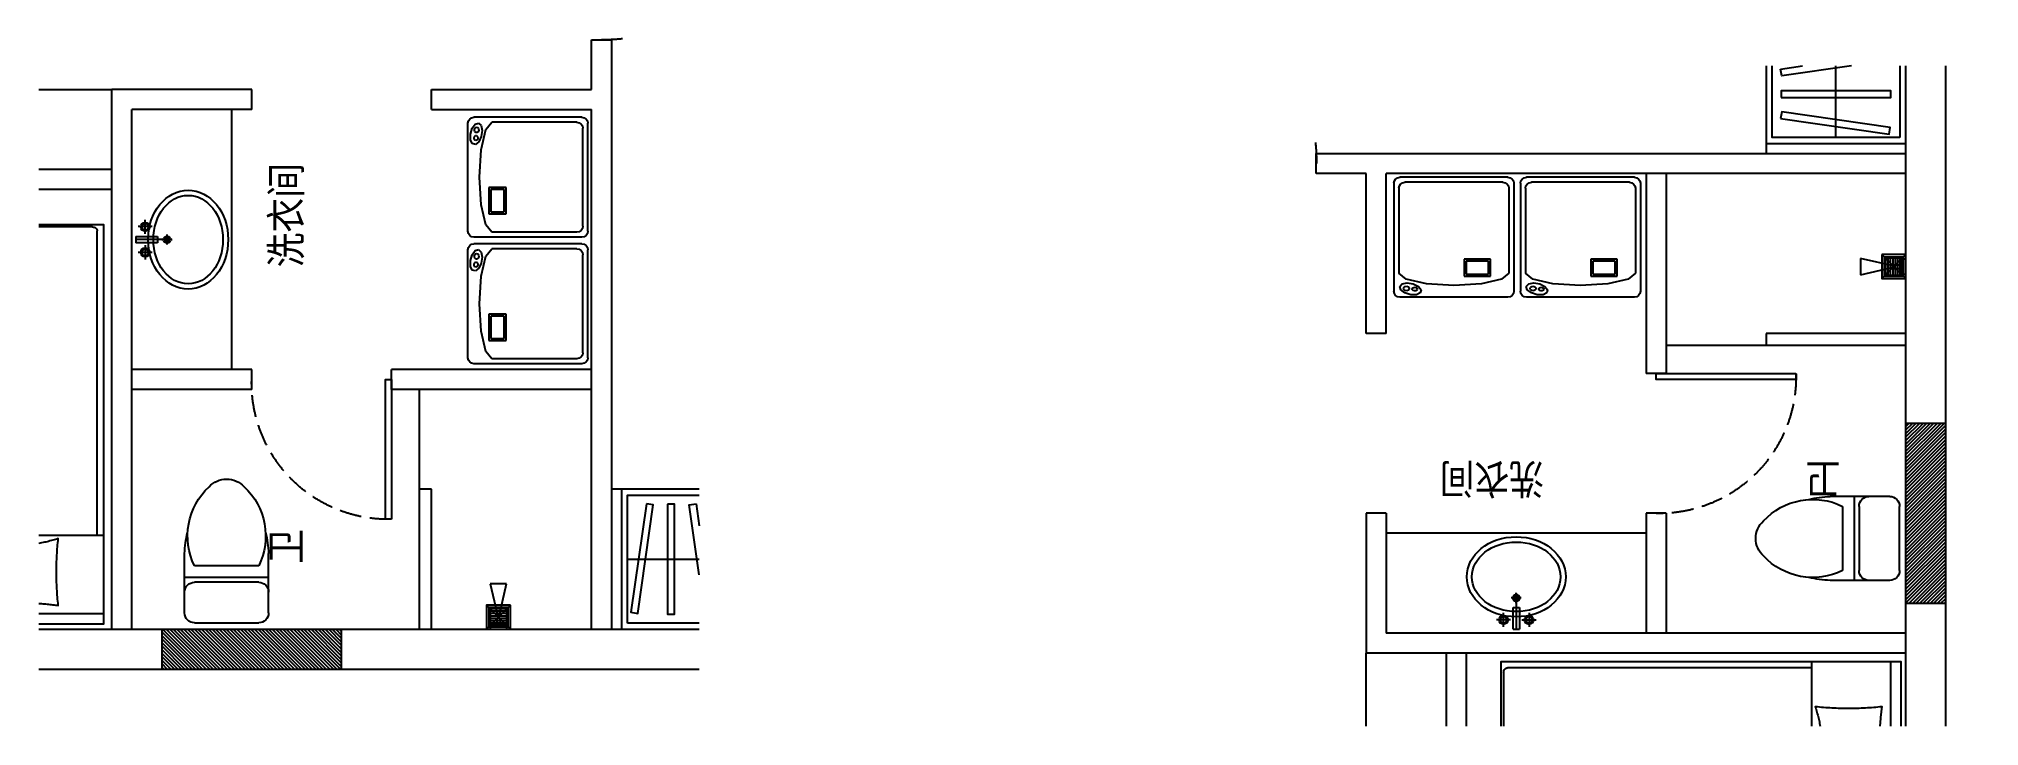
# Model space of a CAD drawing. Extents: x 468514 to 728049, y -74127 to 69080.
# Drawn here: x 628228 to 637937, y -59583 to -56143 of the extents above; entities that cross this region are included whole.
import ezdxf
from ezdxf.xclip import XClip

# ---------------------------------------------------------------- set-up
doc = ezdxf.new("R2010")
doc.units = 0
doc.header["$LTSCALE"] = 500
doc.header["$MEASUREMENT"] = 0
doc.header["$XCLIPFRAME"] = 0
doc.linetypes.add('DASH', pattern=[0.35, 0.25, -0.1])
doc.linetypes.add('HIDDEN', pattern=[0.375, 0.25, -0.125])
doc.layers.get('Defpoints').update_dxf_attribs({"color": 229})
for name, color, linetype in [('Door 门', 107, 'Continuous'), ('E 立面标注尺寸', 9, 'Continuous'), ('P-Furniture 家具', 153, 'Continuous'), ('P-Make furniture 固定制作', 154, 'Continuous'), ('P-N wall 新建隔墙', 241, 'Continuous'), ('P-O wall 原始墙体', 245, 'Continuous'), ('P-o 原建筑尺寸', 8, 'Continuous'), ('P-Stair 楼梯（原建筑设备）', 159, 'Continuous'), ('P-Text  平面文字', 9, 'Continuous'), ('P-Ware 洁具', 153, 'Continuous'), ('P-window 窗', 107, 'Continuous'), ('WALL', 9, 'Continuous')]:
    doc.layers.add(name, color=color, linetype=linetype)
doc.styles.add('PDC DIM', font='PMingLiU-ExtB.ttf', dxfattribs={"width": 0.85})
doc.dimstyles.new('PDC-A2', dxfattribs={"dimscale": 0, "dimtxt": 2.5, "dimasz": 1, "dimexe": 1, "dimexo": 1, "dimgap": 0.7, "dimtad": 1, "dimdec": 0, "dimtxsty": 'PDC DIM', "dimblk": 'ARCHTICK', "dimcen": 1, "dimdle": 1, "dimclrd": 8, "dimclre": 8, "dimclrt": 9, "dimadec": 0, "dimazin": 0, "dimtfac": 1, "dimtdec": 0, "dimtix": 1, "dimtmove": 2, "dimatfit": 3, "dimldrblk": 'PDC A2 T R', "dimfxl": 10, "dimfxlon": 1, "dimarcsym": 0})
pattern_1 = [(45, (-208763.564, 105386.938), (-8.83883476, 8.83883476), [])]

# ---------------------------------------------------------------- blocks, each defined once
blk = doc.blocks.new('A$C7BB304D7')
blk.add_hatch(color=256).paths.add_polyline_path([(126.5, 77.4), (203.8, 0.2), (126.3, 31.7), (49.1, 0)])
at = {"linetype": 'DASH', "ltscale": 0.5}
for p, q in [((1.5, 330.2), (1.5, 30.2)), ((301.5, 330.2), (1.5, 330.2)), ((301.5, 30.2), (301.5, 330.2)), ((1.5, 30.2), (301.5, 30.2))]:
    blk.add_line(p, q, dxfattribs=at)
for p, q in [((41.5, 95.2), (211.5, 95.2)), ((41.5, 80.2), (211.5, 80.2))]:
    blk.add_line(p, q)
at = {"const_width": 3}
blk.add_lwpolyline([(1.5, 80.2), (1.5, 330.2), (251.5, 330.2), (251.5, 80.2), (211.5, 80.2), (211.5, 95.2), (216.5, 95.2, 0.414214), (236.5, 115.2), (236.5, 295.2, 0.414214), (216.5, 315.2), (36.5, 315.2, 0.414214), (16.5, 295.2), (16.5, 115.2, 0.414214), (36.5, 95.2), (41.5, 95.2), (41.5, 80.2)], format="xyb", close=True, dxfattribs=at)
blk.add_lwpolyline([(16.5, 115.2), (19.3, 239.2), (216.5, 315.2)])
blk.add_lwpolyline([(203.8, 2.9), (126.3, 34.4), (49.1, 2.7), (126.5, 80.2)], close=True)
blk = doc.blocks.new('$DorLib2D$00000001')
for p, q in [((0.45, 0.975), (0.5, 0.975)), ((0.45, 0), (0.45, 0.975)), ((0.5, 0), (0.5, 0.975)), ((0.5, 0), (0.45, 0))]:
    blk.add_line(p, q)
at = {"lineweight": 13}
blk.add_arc((0.475, 0), 0.975, 91.4693, 180, dxfattribs=at)
blk = doc.blocks.new('$WINLIB2D$00000001')
at = {"color": 0}
for points in [[(-0.5, 0.5), (-0.5, -0.5)], [(-0.5, 0.5), (0.5, 0.5)], [(0.5, -0.5), (0.5, 0.5)], [(0.5, 0.1667), (-0.5, 0.1667)], [(0.5, -0.1667), (-0.5, -0.1667)], [(-0.5, -0.5), (0.5, -0.5)]]:
    blk.add_lwpolyline(points, dxfattribs=at)
blk = doc.blocks.new('_ArchTick')
at = {"color": 0, "linetype": 'ByBlock', "const_width": 0.4}
blk.add_lwpolyline([(-0.5, -0.5), (0.5, 0.5)], dxfattribs=at)
blk = doc.blocks.new('*D1136')
at = {"layer": 'Defpoints', "color": 0, "transparency": 16777216}
for p in [(270406.9, -104421.9), (270606.9, -104421.9), (270606.9, -105018.6)]:
    blk.add_point(p, dxfattribs=at)
at = {"layer": 'P-o 原建筑尺寸', "color": 8, "lineweight": -2, "transparency": 16777216}
for p, q in [((270406.9, -104481.9), (270406.9, -105078.6)), ((270606.9, -104481.9), (270606.9, -105078.6)), ((270406.9, -105018.6), (270346.9, -105018.6)), ((270406.9, -105018.6), (270606.9, -105018.6)), ((270606.9, -105018.6), (270666.9, -105018.6))]:
    blk.add_line(p, q, dxfattribs=at)
at = {"layer": 'P-o 原建筑尺寸', "color": 8, "lineweight": -2, "transparency": 16777216, "xscale": 60, "yscale": 60, "zscale": 60}
blk.add_blockref('_ArchTick', (270406.9, -105018.6), dxfattribs=at)
at = {"layer": 'P-o 原建筑尺寸', "color": 8, "lineweight": -2, "transparency": 16777216, "xscale": 60, "yscale": 60, "zscale": 60, "rotation": 180}
blk.add_blockref('_ArchTick', (270606.9, -105018.6), dxfattribs=at)
at = {"layer": 'P-o 原建筑尺寸', "color": 9, "transparency": 16777216, "insert": (270506.9, -104893.1), "char_height": 150, "attachment_point": 5, "style": 'PDC DIM'}
blk.add_mtext('200', dxfattribs=at)
blk = doc.blocks.new('PDC A2 T R')
at = {"color": 0, "linetype": 'ByBlock'}
blk.add_line((0, 0), (-2, 0), dxfattribs=at)
for points in [[(-2.15, 0.89), (-1.49, 1.35), (-0.6, 0), (0, 0)], [(-2.15, -0.89), (-1.49, -1.35), (-0.6, 0), (0, 0)]]:
    blk.add_solid(points, dxfattribs=at)
blk = doc.blocks.new('*D1137')
at = {"layer": 'Defpoints', "color": 0, "transparency": 16777216}
for p in [(270606.9, -104421.9), (274606.9, -104421.9), (274606.9, -105018.6)]:
    blk.add_point(p, dxfattribs=at)
at = {"layer": 'P-o 原建筑尺寸', "color": 8, "lineweight": -2, "transparency": 16777216}
for p, q in [((270606.9, -104481.9), (270606.9, -105078.6)), ((274606.9, -104481.9), (274606.9, -105078.6)), ((270546.9, -105018.6), (274666.9, -105018.6))]:
    blk.add_line(p, q, dxfattribs=at)
at = {"layer": 'P-o 原建筑尺寸', "color": 8, "lineweight": -2, "transparency": 16777216, "xscale": 60, "yscale": 60, "zscale": 60, "rotation": 180}
blk.add_blockref('_ArchTick', (270606.9, -105018.6), dxfattribs=at)
at = {"layer": 'P-o 原建筑尺寸', "color": 8, "lineweight": -2, "transparency": 16777216, "xscale": 60, "yscale": 60, "zscale": 60}
blk.add_blockref('_ArchTick', (274606.9, -105018.6), dxfattribs=at)
at = {"layer": 'P-o 原建筑尺寸', "color": 9, "transparency": 16777216, "insert": (272606.9, -104893.1), "char_height": 150, "attachment_point": 5, "style": 'PDC DIM'}
blk.add_mtext('4000', dxfattribs=at)
blk = doc.blocks.new('*D1138')
at = {"layer": 'Defpoints', "color": 0, "transparency": 16777216}
for p in [(274606.9, -104421.9), (274706.9, -104421.9), (274706.9, -105018.6)]:
    blk.add_point(p, dxfattribs=at)
at = {"layer": 'P-o 原建筑尺寸', "color": 8, "lineweight": -2, "transparency": 16777216}
for p, q in [((274606.9, -104481.9), (274606.9, -105078.6)), ((274706.9, -104481.9), (274706.9, -105078.6)), ((274606.9, -105018.6), (274546.9, -105018.6)), ((274606.9, -105018.6), (274706.9, -105018.6)), ((274706.9, -105018.6), (274766.9, -105018.6))]:
    blk.add_line(p, q, dxfattribs=at)
at = {"layer": 'P-o 原建筑尺寸', "color": 8, "lineweight": -2, "transparency": 16777216, "xscale": 60, "yscale": 60, "zscale": 60}
blk.add_blockref('_ArchTick', (274606.9, -105018.6), dxfattribs=at)
at = {"layer": 'P-o 原建筑尺寸', "color": 8, "lineweight": -2, "transparency": 16777216, "xscale": 60, "yscale": 60, "zscale": 60, "rotation": 180}
blk.add_blockref('_ArchTick', (274706.9, -105018.6), dxfattribs=at)
at = {"layer": 'P-o 原建筑尺寸', "color": 9, "transparency": 16777216, "insert": (274656.9, -104893.1), "char_height": 150, "attachment_point": 5, "style": 'PDC DIM'}
blk.add_mtext('100', dxfattribs=at)
blk = doc.blocks.new('*D1139')
at = {"layer": 'Defpoints', "color": 0, "transparency": 16777216}
for p in [(274706.9, -104421.9), (278206.9, -104421.9), (278206.9, -105018.6)]:
    blk.add_point(p, dxfattribs=at)
at = {"layer": 'P-o 原建筑尺寸', "color": 8, "lineweight": -2, "transparency": 16777216}
for p, q in [((274706.9, -104481.9), (274706.9, -105078.6)), ((278206.9, -104481.9), (278206.9, -105078.6)), ((274646.9, -105018.6), (278266.9, -105018.6))]:
    blk.add_line(p, q, dxfattribs=at)
at = {"layer": 'P-o 原建筑尺寸', "color": 8, "lineweight": -2, "transparency": 16777216, "xscale": 60, "yscale": 60, "zscale": 60, "rotation": 180}
blk.add_blockref('_ArchTick', (274706.9, -105018.6), dxfattribs=at)
at = {"layer": 'P-o 原建筑尺寸', "color": 8, "lineweight": -2, "transparency": 16777216, "xscale": 60, "yscale": 60, "zscale": 60}
blk.add_blockref('_ArchTick', (278206.9, -105018.6), dxfattribs=at)
at = {"layer": 'P-o 原建筑尺寸', "color": 9, "transparency": 16777216, "insert": (276456.9, -104891.7), "char_height": 150, "attachment_point": 5, "style": 'PDC DIM'}
blk.add_mtext('3500', dxfattribs=at)
blk = doc.blocks.new('*D1140')
at = {"layer": 'Defpoints', "color": 0, "transparency": 16777216}
for p in [(278206.9, -104421.9), (278406.9, -104402), (278406.9, -105018.6)]:
    blk.add_point(p, dxfattribs=at)
at = {"layer": 'P-o 原建筑尺寸', "color": 8, "lineweight": -2, "transparency": 16777216}
for p, q in [((278406.9, -104462), (278406.9, -105078.6)), ((278206.9, -104481.9), (278206.9, -105078.6)), ((278206.9, -105018.6), (278146.9, -105018.6)), ((278206.9, -105018.6), (278406.9, -105018.6)), ((278406.9, -105018.6), (278466.9, -105018.6))]:
    blk.add_line(p, q, dxfattribs=at)
at = {"layer": 'P-o 原建筑尺寸', "color": 8, "lineweight": -2, "transparency": 16777216, "xscale": 60, "yscale": 60, "zscale": 60}
blk.add_blockref('_ArchTick', (278206.9, -105018.6), dxfattribs=at)
at = {"layer": 'P-o 原建筑尺寸', "color": 8, "lineweight": -2, "transparency": 16777216, "xscale": 60, "yscale": 60, "zscale": 60, "rotation": 180}
blk.add_blockref('_ArchTick', (278406.9, -105018.6), dxfattribs=at)
at = {"layer": 'P-o 原建筑尺寸', "color": 9, "transparency": 16777216, "insert": (278306.9, -104893.1), "char_height": 150, "attachment_point": 5, "style": 'PDC DIM'}
blk.add_mtext('200', dxfattribs=at)
blk = doc.blocks.new('*D1141')
at = {"layer": 'Defpoints', "color": 0, "transparency": 16777216}
for p in [(270406.9, -104518.6), (278406.9, -104518.6), (278406.9, -105326.9)]:
    blk.add_point(p, dxfattribs=at)
at = {"layer": 'P-o 原建筑尺寸', "color": 8, "lineweight": -2, "transparency": 16777216}
for p, q in [((270406.9, -104726.9), (270406.9, -105386.9)), ((278406.9, -104726.9), (278406.9, -105386.9)), ((270346.9, -105326.9), (278466.9, -105326.9))]:
    blk.add_line(p, q, dxfattribs=at)
at = {"layer": 'P-o 原建筑尺寸', "color": 8, "lineweight": -2, "transparency": 16777216, "xscale": 60, "yscale": 60, "zscale": 60, "rotation": 180}
blk.add_blockref('_ArchTick', (270406.9, -105326.9), dxfattribs=at)
at = {"layer": 'P-o 原建筑尺寸', "color": 8, "lineweight": -2, "transparency": 16777216, "xscale": 60, "yscale": 60, "zscale": 60}
blk.add_blockref('_ArchTick', (278406.9, -105326.9), dxfattribs=at)
at = {"layer": 'P-o 原建筑尺寸', "color": 9, "transparency": 16777216, "insert": (274406.9, -105201.4), "char_height": 150, "attachment_point": 5, "style": 'PDC DIM'}
blk.add_mtext('8000', dxfattribs=at)
blk = doc.blocks.new('*D1142')
at = {"layer": 'Defpoints', "color": 0, "transparency": 16777216}
for p in [(269583.5, -93290.6), (268952.7, -93490.6), (269583.5, -93490.6)]:
    blk.add_point(p, dxfattribs=at)
at = {"layer": 'P-o 原建筑尺寸', "color": 8, "lineweight": -2, "transparency": 16777216}
for p, q in [((269523.5, -93290.6), (268892.7, -93290.6)), ((268952.7, -93290.6), (268952.7, -93230.6)), ((268952.7, -93290.6), (268952.7, -93490.6)), ((269523.5, -93490.6), (268892.7, -93490.6)), ((268952.7, -93490.6), (268952.7, -93550.6))]:
    blk.add_line(p, q, dxfattribs=at)
at = {"layer": 'P-o 原建筑尺寸', "color": 8, "lineweight": -2, "transparency": 16777216, "xscale": 60, "yscale": 60, "zscale": 60}
for p, rotation in [((268952.7, -93290.6), 270), ((268952.7, -93490.6), 90)]:
    blk.add_blockref('_ArchTick', p, dxfattribs=dict(at, rotation=rotation))
at = {"layer": 'P-o 原建筑尺寸', "color": 9, "transparency": 16777216, "insert": (268827.2, -93390.6), "char_height": 150, "attachment_point": 5, "rotation": 90, "style": 'PDC DIM'}
blk.add_mtext('200', dxfattribs=at)
blk = doc.blocks.new('*D1143')
at = {"layer": 'Defpoints', "color": 0, "transparency": 16777216}
for p in [(269583.5, -93490.6), (268952.7, -94990.6), (269583.5, -94990.6)]:
    blk.add_point(p, dxfattribs=at)
at = {"layer": 'P-o 原建筑尺寸', "color": 8, "lineweight": -2, "transparency": 16777216}
for p, q in [((269523.5, -93490.6), (268892.7, -93490.6)), ((268952.7, -93430.6), (268952.7, -95050.6)), ((269523.5, -94990.6), (268892.7, -94990.6))]:
    blk.add_line(p, q, dxfattribs=at)
at = {"layer": 'P-o 原建筑尺寸', "color": 8, "lineweight": -2, "transparency": 16777216, "xscale": 60, "yscale": 60, "zscale": 60}
for p, rotation in [((268952.7, -93490.6), 90), ((268952.7, -94990.6), 270)]:
    blk.add_blockref('_ArchTick', p, dxfattribs=dict(at, rotation=rotation))
at = {"layer": 'P-o 原建筑尺寸', "color": 9, "transparency": 16777216, "insert": (268825.8, -94240.6), "char_height": 150, "attachment_point": 5, "rotation": 90, "style": 'PDC DIM'}
blk.add_mtext('1500', dxfattribs=at)
blk = doc.blocks.new('*D1144')
at = {"layer": 'Defpoints', "color": 0, "transparency": 16777216}
for p in [(269583.5, -94990.6), (268952.7, -96290.6), (269583.5, -96290.6)]:
    blk.add_point(p, dxfattribs=at)
at = {"layer": 'P-o 原建筑尺寸', "color": 8, "lineweight": -2, "transparency": 16777216}
for p, q in [((268952.7, -94930.6), (268952.7, -96350.6)), ((269523.5, -94990.6), (268892.7, -94990.6)), ((269523.5, -96290.6), (268892.7, -96290.6))]:
    blk.add_line(p, q, dxfattribs=at)
at = {"layer": 'P-o 原建筑尺寸', "color": 8, "lineweight": -2, "transparency": 16777216, "xscale": 60, "yscale": 60, "zscale": 60}
for p, rotation in [((268952.7, -94990.6), 90), ((268952.7, -96290.6), 270)]:
    blk.add_blockref('_ArchTick', p, dxfattribs=dict(at, rotation=rotation))
at = {"layer": 'P-o 原建筑尺寸', "color": 9, "transparency": 16777216, "insert": (268827.2, -95640.6), "char_height": 150, "attachment_point": 5, "rotation": 90, "style": 'PDC DIM'}
blk.add_mtext('1300', dxfattribs=at)
blk = doc.blocks.new('*D1145')
at = {"layer": 'Defpoints', "color": 0, "transparency": 16777216}
for p in [(269583.5, -96290.6), (268952.7, -96490.6), (269583.5, -96490.6)]:
    blk.add_point(p, dxfattribs=at)
at = {"layer": 'P-o 原建筑尺寸', "color": 8, "lineweight": -2, "transparency": 16777216}
for p, q in [((269523.5, -96290.6), (268892.7, -96290.6)), ((268952.7, -96290.6), (268952.7, -96230.6)), ((268952.7, -96290.6), (268952.7, -96490.6)), ((269523.5, -96490.6), (268892.7, -96490.6)), ((268952.7, -96490.6), (268952.7, -96550.6))]:
    blk.add_line(p, q, dxfattribs=at)
at = {"layer": 'P-o 原建筑尺寸', "color": 8, "lineweight": -2, "transparency": 16777216, "xscale": 60, "yscale": 60, "zscale": 60}
for p, rotation in [((268952.7, -96290.6), 270), ((268952.7, -96490.6), 90)]:
    blk.add_blockref('_ArchTick', p, dxfattribs=dict(at, rotation=rotation))
at = {"layer": 'P-o 原建筑尺寸', "color": 9, "transparency": 16777216, "insert": (268827.2, -96390.6), "char_height": 150, "attachment_point": 5, "rotation": 90, "style": 'PDC DIM'}
blk.add_mtext('200', dxfattribs=at)
blk = doc.blocks.new('*D1146')
at = {"layer": 'Defpoints', "color": 0, "transparency": 16777216}
for p in [(269583.5, -96490.6), (268952.7, -98090.6), (269583.5, -98090.6)]:
    blk.add_point(p, dxfattribs=at)
at = {"layer": 'P-o 原建筑尺寸', "color": 8, "lineweight": -2, "transparency": 16777216}
for p, q in [((269523.5, -96490.6), (268892.7, -96490.6)), ((268952.7, -96430.6), (268952.7, -98150.6)), ((269523.5, -98090.6), (268892.7, -98090.6))]:
    blk.add_line(p, q, dxfattribs=at)
at = {"layer": 'P-o 原建筑尺寸', "color": 8, "lineweight": -2, "transparency": 16777216, "xscale": 60, "yscale": 60, "zscale": 60}
for p, rotation in [((268952.7, -96490.6), 90), ((268952.7, -98090.6), 270)]:
    blk.add_blockref('_ArchTick', p, dxfattribs=dict(at, rotation=rotation))
at = {"layer": 'P-o 原建筑尺寸', "color": 9, "transparency": 16777216, "insert": (268826.2, -97290.6), "char_height": 150, "attachment_point": 5, "rotation": 90, "style": 'PDC DIM'}
blk.add_mtext('1600', dxfattribs=at)
blk = doc.blocks.new('*D1147')
at = {"layer": 'Defpoints', "color": 0, "transparency": 16777216}
for p in [(269583.5, -98090.6), (268952.7, -98290.6), (269583.5, -98290.6)]:
    blk.add_point(p, dxfattribs=at)
at = {"layer": 'P-o 原建筑尺寸', "color": 8, "lineweight": -2, "transparency": 16777216}
for p, q in [((268952.7, -98090.6), (268952.7, -98030.6)), ((269523.5, -98090.6), (268892.7, -98090.6)), ((268952.7, -98090.6), (268952.7, -98290.6)), ((269523.5, -98290.6), (268892.7, -98290.6)), ((268952.7, -98290.6), (268952.7, -98350.6))]:
    blk.add_line(p, q, dxfattribs=at)
at = {"layer": 'P-o 原建筑尺寸', "color": 8, "lineweight": -2, "transparency": 16777216, "xscale": 60, "yscale": 60, "zscale": 60}
for p, rotation in [((268952.7, -98090.6), 270), ((268952.7, -98290.6), 90)]:
    blk.add_blockref('_ArchTick', p, dxfattribs=dict(at, rotation=rotation))
at = {"layer": 'P-o 原建筑尺寸', "color": 9, "transparency": 16777216, "insert": (268827.2, -98190.6), "char_height": 150, "attachment_point": 5, "rotation": 90, "style": 'PDC DIM'}
blk.add_mtext('200', dxfattribs=at)
blk = doc.blocks.new('*D1148')
at = {"layer": 'Defpoints', "color": 0, "transparency": 16777216}
for p in [(269583.5, -98290.6), (268952.7, -99290.6), (269583.5, -99290.6)]:
    blk.add_point(p, dxfattribs=at)
at = {"layer": 'P-o 原建筑尺寸', "color": 8, "lineweight": -2, "transparency": 16777216}
for p, q in [((268952.7, -98230.6), (268952.7, -99350.6)), ((269523.5, -98290.6), (268892.7, -98290.6)), ((269523.5, -99290.6), (268892.7, -99290.6))]:
    blk.add_line(p, q, dxfattribs=at)
at = {"layer": 'P-o 原建筑尺寸', "color": 8, "lineweight": -2, "transparency": 16777216, "xscale": 60, "yscale": 60, "zscale": 60}
for p, rotation in [((268952.7, -98290.6), 90), ((268952.7, -99290.6), 270)]:
    blk.add_blockref('_ArchTick', p, dxfattribs=dict(at, rotation=rotation))
at = {"layer": 'P-o 原建筑尺寸', "color": 9, "transparency": 16777216, "insert": (268827.2, -98790.6), "char_height": 150, "attachment_point": 5, "rotation": 90, "style": 'PDC DIM'}
blk.add_mtext('1000', dxfattribs=at)
blk = doc.blocks.new('*D1149')
at = {"layer": 'Defpoints', "color": 0, "transparency": 16777216}
for p in [(269583.5, -99290.6), (268952.7, -99490.6), (269583.5, -99490.6)]:
    blk.add_point(p, dxfattribs=at)
at = {"layer": 'P-o 原建筑尺寸', "color": 8, "lineweight": -2, "transparency": 16777216}
for p, q in [((269523.5, -99290.6), (268892.7, -99290.6)), ((268952.7, -99290.6), (268952.7, -99230.6)), ((268952.7, -99290.6), (268952.7, -99490.6)), ((269523.5, -99490.6), (268892.7, -99490.6)), ((268952.7, -99490.6), (268952.7, -99550.6))]:
    blk.add_line(p, q, dxfattribs=at)
at = {"layer": 'P-o 原建筑尺寸', "color": 8, "lineweight": -2, "transparency": 16777216, "xscale": 60, "yscale": 60, "zscale": 60}
for p, rotation in [((268952.7, -99290.6), 270), ((268952.7, -99490.6), 90)]:
    blk.add_blockref('_ArchTick', p, dxfattribs=dict(at, rotation=rotation))
at = {"layer": 'P-o 原建筑尺寸', "color": 9, "transparency": 16777216, "insert": (268827.2, -99390.6), "char_height": 150, "attachment_point": 5, "rotation": 90, "style": 'PDC DIM'}
blk.add_mtext('200', dxfattribs=at)
blk = doc.blocks.new('*D1150')
at = {"layer": 'Defpoints', "color": 0, "transparency": 16777216}
for p in [(269583.5, -99490.6), (268952.7, -103790.6), (269583.5, -103790.6)]:
    blk.add_point(p, dxfattribs=at)
at = {"layer": 'P-o 原建筑尺寸', "color": 8, "lineweight": -2, "transparency": 16777216}
for p, q in [((269523.5, -99490.6), (268892.7, -99490.6)), ((268952.7, -99430.6), (268952.7, -103850.6)), ((269523.5, -103790.6), (268892.7, -103790.6))]:
    blk.add_line(p, q, dxfattribs=at)
at = {"layer": 'P-o 原建筑尺寸', "color": 8, "lineweight": -2, "transparency": 16777216, "xscale": 60, "yscale": 60, "zscale": 60}
for p, rotation in [((268952.7, -99490.6), 90), ((268952.7, -103790.6), 270)]:
    blk.add_blockref('_ArchTick', p, dxfattribs=dict(at, rotation=rotation))
at = {"layer": 'P-o 原建筑尺寸', "color": 9, "transparency": 16777216, "insert": (268827.2, -101640.6), "char_height": 150, "attachment_point": 5, "rotation": 90, "style": 'PDC DIM'}
blk.add_mtext('4300', dxfattribs=at)
blk = doc.blocks.new('*D1151')
at = {"layer": 'Defpoints', "color": 0, "transparency": 16777216}
for p in [(269583.5, -103790.6), (268952.7, -103990.6), (269583.5, -103990.6)]:
    blk.add_point(p, dxfattribs=at)
at = {"layer": 'P-o 原建筑尺寸', "color": 8, "lineweight": -2, "transparency": 16777216}
for p, q in [((268952.7, -103790.6), (268952.7, -103730.6)), ((269523.5, -103790.6), (268892.7, -103790.6)), ((268952.7, -103790.6), (268952.7, -103990.6)), ((269523.5, -103990.6), (268892.7, -103990.6)), ((268952.7, -103990.6), (268952.7, -104050.6))]:
    blk.add_line(p, q, dxfattribs=at)
at = {"layer": 'P-o 原建筑尺寸', "color": 8, "lineweight": -2, "transparency": 16777216, "xscale": 60, "yscale": 60, "zscale": 60}
for p, rotation in [((268952.7, -103790.6), 270), ((268952.7, -103990.6), 90)]:
    blk.add_blockref('_ArchTick', p, dxfattribs=dict(at, rotation=rotation))
at = {"layer": 'P-o 原建筑尺寸', "color": 9, "transparency": 16777216, "insert": (268827.2, -103890.6), "char_height": 150, "attachment_point": 5, "rotation": 90, "style": 'PDC DIM'}
blk.add_mtext('200', dxfattribs=at)
blk = doc.blocks.new('*D1152')
at = {"layer": 'Defpoints', "color": 0, "transparency": 16777216}
for p in [(269583.5, -93290.6), (268496.2, -103990.6), (269583.5, -103990.6)]:
    blk.add_point(p, dxfattribs=at)
at = {"layer": 'P-o 原建筑尺寸', "color": 8, "lineweight": -2, "transparency": 16777216}
for p, q in [((269096.2, -93290.6), (268436.2, -93290.6)), ((268496.2, -93230.6), (268496.2, -104050.6)), ((269096.2, -103990.6), (268436.2, -103990.6))]:
    blk.add_line(p, q, dxfattribs=at)
at = {"layer": 'P-o 原建筑尺寸', "color": 8, "lineweight": -2, "transparency": 16777216, "xscale": 60, "yscale": 60, "zscale": 60}
for p, rotation in [((268496.2, -93290.6), 90), ((268496.2, -103990.6), 270)]:
    blk.add_blockref('_ArchTick', p, dxfattribs=dict(at, rotation=rotation))
at = {"layer": 'P-o 原建筑尺寸', "color": 9, "transparency": 16777216, "insert": (268370.7, -98640.6), "char_height": 150, "attachment_point": 5, "rotation": 90, "style": 'PDC DIM'}
blk.add_mtext('10700', dxfattribs=at)
blk = doc.blocks.new('*D1157')
at = {"layer": 'Defpoints', "color": 0, "transparency": 16777216}
for p in [(278928.6, -93290.6), (278928.6, -93490.6), (279559.4, -93490.6)]:
    blk.add_point(p, dxfattribs=at)
at = {"layer": 'P-o 原建筑尺寸', "color": 8, "lineweight": -2, "transparency": 16777216}
for p, q in [((278988.6, -93290.6), (279619.4, -93290.6)), ((279559.4, -93290.6), (279559.4, -93230.6)), ((279559.4, -93290.6), (279559.4, -93490.6)), ((278988.6, -93490.6), (279619.4, -93490.6)), ((279559.4, -93490.6), (279559.4, -93550.6))]:
    blk.add_line(p, q, dxfattribs=at)
at = {"layer": 'P-o 原建筑尺寸', "color": 8, "lineweight": -2, "transparency": 16777216, "xscale": 60, "yscale": 60, "zscale": 60}
for p, rotation in [((279559.4, -93290.6), 270), ((279559.4, -93490.6), 90)]:
    blk.add_blockref('_ArchTick', p, dxfattribs=dict(at, rotation=rotation))
at = {"layer": 'P-o 原建筑尺寸', "color": 9, "transparency": 16777216, "insert": (279433.9, -93390.6), "char_height": 150, "attachment_point": 5, "rotation": 90, "style": 'PDC DIM'}
blk.add_mtext('200', dxfattribs=at)
blk = doc.blocks.new('*D1158')
at = {"layer": 'Defpoints', "color": 0, "transparency": 16777216}
for p in [(278928.6, -93490.6), (278928.6, -94990.6), (279559.4, -94990.6)]:
    blk.add_point(p, dxfattribs=at)
at = {"layer": 'P-o 原建筑尺寸', "color": 8, "lineweight": -2, "transparency": 16777216}
for p, q in [((278988.6, -93490.6), (279619.4, -93490.6)), ((279559.4, -93430.6), (279559.4, -95050.6)), ((278988.6, -94990.6), (279619.4, -94990.6))]:
    blk.add_line(p, q, dxfattribs=at)
at = {"layer": 'P-o 原建筑尺寸', "color": 8, "lineweight": -2, "transparency": 16777216, "xscale": 60, "yscale": 60, "zscale": 60}
for p, rotation in [((279559.4, -93490.6), 90), ((279559.4, -94990.6), 270)]:
    blk.add_blockref('_ArchTick', p, dxfattribs=dict(at, rotation=rotation))
at = {"layer": 'P-o 原建筑尺寸', "color": 9, "transparency": 16777216, "insert": (279432.5, -94240.6), "char_height": 150, "attachment_point": 5, "rotation": 90, "style": 'PDC DIM'}
blk.add_mtext('1500', dxfattribs=at)
blk = doc.blocks.new('*D1159')
at = {"layer": 'Defpoints', "color": 0, "transparency": 16777216}
for p in [(278928.6, -94990.6), (278928.6, -96290.6), (279559.4, -96290.6)]:
    blk.add_point(p, dxfattribs=at)
at = {"layer": 'P-o 原建筑尺寸', "color": 8, "lineweight": -2, "transparency": 16777216}
for p, q in [((279559.4, -94930.6), (279559.4, -96350.6)), ((278988.6, -94990.6), (279619.4, -94990.6)), ((278988.6, -96290.6), (279619.4, -96290.6))]:
    blk.add_line(p, q, dxfattribs=at)
at = {"layer": 'P-o 原建筑尺寸', "color": 8, "lineweight": -2, "transparency": 16777216, "xscale": 60, "yscale": 60, "zscale": 60}
for p, rotation in [((279559.4, -94990.6), 90), ((279559.4, -96290.6), 270)]:
    blk.add_blockref('_ArchTick', p, dxfattribs=dict(at, rotation=rotation))
at = {"layer": 'P-o 原建筑尺寸', "color": 9, "transparency": 16777216, "insert": (279433.9, -95640.6), "char_height": 150, "attachment_point": 5, "rotation": 90, "style": 'PDC DIM'}
blk.add_mtext('1300', dxfattribs=at)
blk = doc.blocks.new('*D1160')
at = {"layer": 'Defpoints', "color": 0, "transparency": 16777216}
for p in [(278928.6, -96290.6), (278928.6, -96490.6), (279559.4, -96490.6)]:
    blk.add_point(p, dxfattribs=at)
at = {"layer": 'P-o 原建筑尺寸', "color": 8, "lineweight": -2, "transparency": 16777216}
for p, q in [((278988.6, -96290.6), (279619.4, -96290.6)), ((279559.4, -96290.6), (279559.4, -96230.6)), ((279559.4, -96290.6), (279559.4, -96490.6)), ((278988.6, -96490.6), (279619.4, -96490.6)), ((279559.4, -96490.6), (279559.4, -96550.6))]:
    blk.add_line(p, q, dxfattribs=at)
at = {"layer": 'P-o 原建筑尺寸', "color": 8, "lineweight": -2, "transparency": 16777216, "xscale": 60, "yscale": 60, "zscale": 60}
for p, rotation in [((279559.4, -96290.6), 270), ((279559.4, -96490.6), 90)]:
    blk.add_blockref('_ArchTick', p, dxfattribs=dict(at, rotation=rotation))
at = {"layer": 'P-o 原建筑尺寸', "color": 9, "transparency": 16777216, "insert": (279433.9, -96390.6), "char_height": 150, "attachment_point": 5, "rotation": 90, "style": 'PDC DIM'}
blk.add_mtext('200', dxfattribs=at)
blk = doc.blocks.new('*D1161')
at = {"layer": 'Defpoints', "color": 0, "transparency": 16777216}
for p in [(278928.6, -96490.6), (278928.6, -98690.6), (279559.4, -98690.6)]:
    blk.add_point(p, dxfattribs=at)
at = {"layer": 'P-o 原建筑尺寸', "color": 8, "lineweight": -2, "transparency": 16777216}
for p, q in [((278988.6, -96490.6), (279619.4, -96490.6)), ((279559.4, -96430.6), (279559.4, -98750.6)), ((278988.6, -98690.6), (279619.4, -98690.6))]:
    blk.add_line(p, q, dxfattribs=at)
at = {"layer": 'P-o 原建筑尺寸', "color": 8, "lineweight": -2, "transparency": 16777216, "xscale": 60, "yscale": 60, "zscale": 60}
for p, rotation in [((279559.4, -96490.6), 90), ((279559.4, -98690.6), 270)]:
    blk.add_blockref('_ArchTick', p, dxfattribs=dict(at, rotation=rotation))
at = {"layer": 'P-o 原建筑尺寸', "color": 9, "transparency": 16777216, "insert": (279433.9, -97590.6), "char_height": 150, "attachment_point": 5, "rotation": 90, "style": 'PDC DIM'}
blk.add_mtext('2200', dxfattribs=at)
blk = doc.blocks.new('*D1162')
at = {"layer": 'Defpoints', "color": 0, "transparency": 16777216}
for p in [(278928.6, -98690.6), (278928.6, -98890.6), (279559.4, -98890.6)]:
    blk.add_point(p, dxfattribs=at)
at = {"layer": 'P-o 原建筑尺寸', "color": 8, "lineweight": -2, "transparency": 16777216}
for p, q in [((279559.4, -98690.6), (279559.4, -98630.6)), ((278988.6, -98690.6), (279619.4, -98690.6)), ((279559.4, -98690.6), (279559.4, -98890.6)), ((278988.6, -98890.6), (279619.4, -98890.6)), ((279559.4, -98890.6), (279559.4, -98950.6))]:
    blk.add_line(p, q, dxfattribs=at)
at = {"layer": 'P-o 原建筑尺寸', "color": 8, "lineweight": -2, "transparency": 16777216, "xscale": 60, "yscale": 60, "zscale": 60}
for p, rotation in [((279559.4, -98690.6), 270), ((279559.4, -98890.6), 90)]:
    blk.add_blockref('_ArchTick', p, dxfattribs=dict(at, rotation=rotation))
at = {"layer": 'P-o 原建筑尺寸', "color": 9, "transparency": 16777216, "insert": (279433.9, -98790.6), "char_height": 150, "attachment_point": 5, "rotation": 90, "style": 'PDC DIM'}
blk.add_mtext('200', dxfattribs=at)
blk = doc.blocks.new('*D1163')
at = {"layer": 'Defpoints', "color": 0, "transparency": 16777216}
for p in [(278928.6, -98890.6), (278928.6, -99290.6), (279559.4, -99290.6)]:
    blk.add_point(p, dxfattribs=at)
at = {"layer": 'P-o 原建筑尺寸', "color": 8, "lineweight": -2, "transparency": 16777216}
for p, q in [((279559.4, -98830.6), (279559.4, -99350.6)), ((278988.6, -98890.6), (279619.4, -98890.6)), ((278988.6, -99290.6), (279619.4, -99290.6))]:
    blk.add_line(p, q, dxfattribs=at)
at = {"layer": 'P-o 原建筑尺寸', "color": 8, "lineweight": -2, "transparency": 16777216, "xscale": 60, "yscale": 60, "zscale": 60}
for p, rotation in [((279559.4, -98890.6), 90), ((279559.4, -99290.6), 270)]:
    blk.add_blockref('_ArchTick', p, dxfattribs=dict(at, rotation=rotation))
at = {"layer": 'P-o 原建筑尺寸', "color": 9, "transparency": 16777216, "insert": (279433.9, -99090.6), "char_height": 150, "attachment_point": 5, "rotation": 90, "style": 'PDC DIM'}
blk.add_mtext('400', dxfattribs=at)
blk = doc.blocks.new('*D1164')
at = {"layer": 'Defpoints', "color": 0, "transparency": 16777216}
for p in [(278928.6, -99290.6), (278928.6, -99490.6), (279559.4, -99490.6)]:
    blk.add_point(p, dxfattribs=at)
at = {"layer": 'P-o 原建筑尺寸', "color": 8, "lineweight": -2, "transparency": 16777216}
for p, q in [((278988.6, -99290.6), (279619.4, -99290.6)), ((279559.4, -99290.6), (279559.4, -99230.6)), ((279559.4, -99290.6), (279559.4, -99490.6)), ((278988.6, -99490.6), (279619.4, -99490.6)), ((279559.4, -99490.6), (279559.4, -99550.6))]:
    blk.add_line(p, q, dxfattribs=at)
at = {"layer": 'P-o 原建筑尺寸', "color": 8, "lineweight": -2, "transparency": 16777216, "xscale": 60, "yscale": 60, "zscale": 60}
for p, rotation in [((279559.4, -99290.6), 270), ((279559.4, -99490.6), 90)]:
    blk.add_blockref('_ArchTick', p, dxfattribs=dict(at, rotation=rotation))
at = {"layer": 'P-o 原建筑尺寸', "color": 9, "transparency": 16777216, "insert": (279433.9, -99390.6), "char_height": 150, "attachment_point": 5, "rotation": 90, "style": 'PDC DIM'}
blk.add_mtext('200', dxfattribs=at)
blk = doc.blocks.new('*D1165')
at = {"layer": 'Defpoints', "color": 0, "transparency": 16777216}
for p in [(278928.6, -99490.6), (278928.6, -101590.6), (279559.4, -101590.6)]:
    blk.add_point(p, dxfattribs=at)
at = {"layer": 'P-o 原建筑尺寸', "color": 8, "lineweight": -2, "transparency": 16777216}
for p, q in [((278988.6, -99490.6), (279619.4, -99490.6)), ((279559.4, -99430.6), (279559.4, -101650.6)), ((278988.6, -101590.6), (279619.4, -101590.6))]:
    blk.add_line(p, q, dxfattribs=at)
at = {"layer": 'P-o 原建筑尺寸', "color": 8, "lineweight": -2, "transparency": 16777216, "xscale": 60, "yscale": 60, "zscale": 60}
for p, rotation in [((279559.4, -99490.6), 90), ((279559.4, -101590.6), 270)]:
    blk.add_blockref('_ArchTick', p, dxfattribs=dict(at, rotation=rotation))
at = {"layer": 'P-o 原建筑尺寸', "color": 9, "transparency": 16777216, "insert": (279433.9, -100540.6), "char_height": 150, "attachment_point": 5, "rotation": 90, "style": 'PDC DIM'}
blk.add_mtext('2100', dxfattribs=at)
blk = doc.blocks.new('*D1153')
at = {"layer": 'Defpoints', "color": 0, "transparency": 16777216}
for p in [(278928.6, -101590.6), (278928.6, -101690.6), (279559.4, -101690.6)]:
    blk.add_point(p, dxfattribs=at)
at = {"layer": 'P-o 原建筑尺寸', "color": 8, "lineweight": -2, "transparency": 16777216}
for p, q in [((279559.4, -101590.6), (279559.4, -101530.6)), ((278988.6, -101590.6), (279619.4, -101590.6)), ((279559.4, -101590.6), (279559.4, -101690.6)), ((278988.6, -101690.6), (279619.4, -101690.6)), ((279559.4, -101690.6), (279559.4, -101750.6))]:
    blk.add_line(p, q, dxfattribs=at)
at = {"layer": 'P-o 原建筑尺寸', "color": 8, "lineweight": -2, "transparency": 16777216, "xscale": 60, "yscale": 60, "zscale": 60}
for p, rotation in [((279559.4, -101590.6), 270), ((279559.4, -101690.6), 90)]:
    blk.add_blockref('_ArchTick', p, dxfattribs=dict(at, rotation=rotation))
at = {"layer": 'P-o 原建筑尺寸', "color": 9, "transparency": 16777216, "insert": (279433.9, -101640.6), "char_height": 150, "attachment_point": 5, "rotation": 90, "style": 'PDC DIM'}
blk.add_mtext('100', dxfattribs=at)
blk = doc.blocks.new('*D1154')
at = {"layer": 'Defpoints', "color": 0, "transparency": 16777216}
for p in [(278928.6, -101690.6), (278928.6, -103790.6), (279559.4, -103790.6)]:
    blk.add_point(p, dxfattribs=at)
at = {"layer": 'P-o 原建筑尺寸', "color": 8, "lineweight": -2, "transparency": 16777216}
for p, q in [((279559.4, -101630.6), (279559.4, -103850.6)), ((278988.6, -101690.6), (279619.4, -101690.6)), ((278988.6, -103790.6), (279619.4, -103790.6))]:
    blk.add_line(p, q, dxfattribs=at)
at = {"layer": 'P-o 原建筑尺寸', "color": 8, "lineweight": -2, "transparency": 16777216, "xscale": 60, "yscale": 60, "zscale": 60}
for p, rotation in [((279559.4, -101690.6), 90), ((279559.4, -103790.6), 270)]:
    blk.add_blockref('_ArchTick', p, dxfattribs=dict(at, rotation=rotation))
at = {"layer": 'P-o 原建筑尺寸', "color": 9, "transparency": 16777216, "insert": (279433.9, -102740.6), "char_height": 150, "attachment_point": 5, "rotation": 90, "style": 'PDC DIM'}
blk.add_mtext('2100', dxfattribs=at)
blk = doc.blocks.new('*D1155')
at = {"layer": 'Defpoints', "color": 0, "transparency": 16777216}
for p in [(278928.6, -103790.6), (278928.6, -103990.6), (279559.4, -103990.6)]:
    blk.add_point(p, dxfattribs=at)
at = {"layer": 'P-o 原建筑尺寸', "color": 8, "lineweight": -2, "transparency": 16777216}
for p, q in [((279559.4, -103790.6), (279559.4, -103730.6)), ((278988.6, -103790.6), (279619.4, -103790.6)), ((279559.4, -103790.6), (279559.4, -103990.6)), ((278988.6, -103990.6), (279619.4, -103990.6)), ((279559.4, -103990.6), (279559.4, -104050.6))]:
    blk.add_line(p, q, dxfattribs=at)
at = {"layer": 'P-o 原建筑尺寸', "color": 8, "lineweight": -2, "transparency": 16777216, "xscale": 60, "yscale": 60, "zscale": 60}
for p, rotation in [((279559.4, -103790.6), 270), ((279559.4, -103990.6), 90)]:
    blk.add_blockref('_ArchTick', p, dxfattribs=dict(at, rotation=rotation))
at = {"layer": 'P-o 原建筑尺寸', "color": 9, "transparency": 16777216, "insert": (279433.9, -103890.6), "char_height": 150, "attachment_point": 5, "rotation": 90, "style": 'PDC DIM'}
blk.add_mtext('200', dxfattribs=at)
blk = doc.blocks.new('*D1156')
at = {"layer": 'Defpoints', "color": 0, "transparency": 16777216}
for p in [(278928.6, -93290.6), (278928.6, -103990.6), (280015.9, -103990.6)]:
    blk.add_point(p, dxfattribs=at)
at = {"layer": 'P-o 原建筑尺寸', "color": 8, "lineweight": -2, "transparency": 16777216}
for p, q in [((279415.9, -93290.6), (280075.9, -93290.6)), ((280015.9, -93230.6), (280015.9, -104050.6)), ((279415.9, -103990.6), (280075.9, -103990.6))]:
    blk.add_line(p, q, dxfattribs=at)
at = {"layer": 'P-o 原建筑尺寸', "color": 8, "lineweight": -2, "transparency": 16777216, "xscale": 60, "yscale": 60, "zscale": 60}
for p, rotation in [((280015.9, -93290.6), 90), ((280015.9, -103990.6), 270)]:
    blk.add_blockref('_ArchTick', p, dxfattribs=dict(at, rotation=rotation))
at = {"layer": 'P-o 原建筑尺寸', "color": 9, "transparency": 16777216, "insert": (279890.4, -98640.6), "char_height": 150, "attachment_point": 5, "rotation": 90, "style": 'PDC DIM'}
blk.add_mtext('10700', dxfattribs=at)
blk = doc.blocks.new('*D1166')
at = {"layer": 'Defpoints', "color": 0, "transparency": 16777216}
for p in [(270606.9, -91949.4), (270406.9, -92497), (270606.9, -92497)]:
    blk.add_point(p, dxfattribs=at)
at = {"layer": 'P-o 原建筑尺寸', "color": 8, "lineweight": -2, "transparency": 16777216}
for p, q in [((270406.9, -92437), (270406.9, -91889.4)), ((270606.9, -92437), (270606.9, -91889.4)), ((270406.9, -91949.4), (270346.9, -91949.4)), ((270406.9, -91949.4), (270606.9, -91949.4)), ((270606.9, -91949.4), (270666.9, -91949.4))]:
    blk.add_line(p, q, dxfattribs=at)
at = {"layer": 'P-o 原建筑尺寸', "color": 8, "lineweight": -2, "transparency": 16777216, "xscale": 60, "yscale": 60, "zscale": 60}
blk.add_blockref('_ArchTick', (270406.9, -91949.4), dxfattribs=at)
at = {"layer": 'P-o 原建筑尺寸', "color": 8, "lineweight": -2, "transparency": 16777216, "xscale": 60, "yscale": 60, "zscale": 60, "rotation": 180}
blk.add_blockref('_ArchTick', (270606.9, -91949.4), dxfattribs=at)
at = {"layer": 'P-o 原建筑尺寸', "color": 9, "transparency": 16777216, "insert": (270506.9, -91823.9), "char_height": 150, "attachment_point": 5, "style": 'PDC DIM'}
blk.add_mtext('200', dxfattribs=at)
blk = doc.blocks.new('*D1167')
at = {"layer": 'Defpoints', "color": 0, "transparency": 16777216}
for p in [(273106.9, -91949.4), (270606.9, -92497), (273106.9, -92497)]:
    blk.add_point(p, dxfattribs=at)
at = {"layer": 'P-o 原建筑尺寸', "color": 8, "lineweight": -2, "transparency": 16777216}
for p, q in [((270606.9, -92437), (270606.9, -91889.4)), ((273106.9, -92437), (273106.9, -91889.4)), ((270546.9, -91949.4), (273166.9, -91949.4))]:
    blk.add_line(p, q, dxfattribs=at)
at = {"layer": 'P-o 原建筑尺寸', "color": 8, "lineweight": -2, "transparency": 16777216, "xscale": 60, "yscale": 60, "zscale": 60, "rotation": 180}
blk.add_blockref('_ArchTick', (270606.9, -91949.4), dxfattribs=at)
at = {"layer": 'P-o 原建筑尺寸', "color": 8, "lineweight": -2, "transparency": 16777216, "xscale": 60, "yscale": 60, "zscale": 60}
blk.add_blockref('_ArchTick', (273106.9, -91949.4), dxfattribs=at)
at = {"layer": 'P-o 原建筑尺寸', "color": 9, "transparency": 16777216, "insert": (271856.9, -91822.5), "char_height": 150, "attachment_point": 5, "style": 'PDC DIM'}
blk.add_mtext('2500', dxfattribs=at)
blk = doc.blocks.new('*D1168')
at = {"layer": 'Defpoints', "color": 0, "transparency": 16777216}
for p in [(273306.9, -91949.4), (273106.9, -92497), (273306.9, -92497)]:
    blk.add_point(p, dxfattribs=at)
at = {"layer": 'P-o 原建筑尺寸', "color": 8, "lineweight": -2, "transparency": 16777216}
for p, q in [((273106.9, -92437), (273106.9, -91889.4)), ((273306.9, -92437), (273306.9, -91889.4)), ((273106.9, -91949.4), (273046.9, -91949.4)), ((273106.9, -91949.4), (273306.9, -91949.4)), ((273306.9, -91949.4), (273366.9, -91949.4))]:
    blk.add_line(p, q, dxfattribs=at)
at = {"layer": 'P-o 原建筑尺寸', "color": 8, "lineweight": -2, "transparency": 16777216, "xscale": 60, "yscale": 60, "zscale": 60}
blk.add_blockref('_ArchTick', (273106.9, -91949.4), dxfattribs=at)
at = {"layer": 'P-o 原建筑尺寸', "color": 8, "lineweight": -2, "transparency": 16777216, "xscale": 60, "yscale": 60, "zscale": 60, "rotation": 180}
blk.add_blockref('_ArchTick', (273306.9, -91949.4), dxfattribs=at)
at = {"layer": 'P-o 原建筑尺寸', "color": 9, "transparency": 16777216, "insert": (273206.9, -91823.9), "char_height": 150, "attachment_point": 5, "style": 'PDC DIM'}
blk.add_mtext('200', dxfattribs=at)
blk = doc.blocks.new('*D1169')
at = {"layer": 'Defpoints', "color": 0, "transparency": 16777216}
for p in [(276306.9, -91949.4), (273306.9, -92497), (276306.9, -92497)]:
    blk.add_point(p, dxfattribs=at)
at = {"layer": 'P-o 原建筑尺寸', "color": 8, "lineweight": -2, "transparency": 16777216}
for p, q in [((273306.9, -92437), (273306.9, -91889.4)), ((276306.9, -92437), (276306.9, -91889.4)), ((273246.9, -91949.4), (276366.9, -91949.4))]:
    blk.add_line(p, q, dxfattribs=at)
at = {"layer": 'P-o 原建筑尺寸', "color": 8, "lineweight": -2, "transparency": 16777216, "xscale": 60, "yscale": 60, "zscale": 60, "rotation": 180}
blk.add_blockref('_ArchTick', (273306.9, -91949.4), dxfattribs=at)
at = {"layer": 'P-o 原建筑尺寸', "color": 8, "lineweight": -2, "transparency": 16777216, "xscale": 60, "yscale": 60, "zscale": 60}
blk.add_blockref('_ArchTick', (276306.9, -91949.4), dxfattribs=at)
at = {"layer": 'P-o 原建筑尺寸', "color": 9, "transparency": 16777216, "insert": (274806.9, -91823.9), "char_height": 150, "attachment_point": 5, "style": 'PDC DIM'}
blk.add_mtext('3000', dxfattribs=at)
blk = doc.blocks.new('*D1170')
at = {"layer": 'Defpoints', "color": 0, "transparency": 16777216}
for p in [(276506.9, -91949.4), (276306.9, -92497), (276506.9, -92497)]:
    blk.add_point(p, dxfattribs=at)
at = {"layer": 'P-o 原建筑尺寸', "color": 8, "lineweight": -2, "transparency": 16777216}
for p, q in [((276306.9, -92437), (276306.9, -91889.4)), ((276506.9, -92437), (276506.9, -91889.4)), ((276306.9, -91949.4), (276246.9, -91949.4)), ((276306.9, -91949.4), (276506.9, -91949.4)), ((276506.9, -91949.4), (276566.9, -91949.4))]:
    blk.add_line(p, q, dxfattribs=at)
at = {"layer": 'P-o 原建筑尺寸', "color": 8, "lineweight": -2, "transparency": 16777216, "xscale": 60, "yscale": 60, "zscale": 60}
blk.add_blockref('_ArchTick', (276306.9, -91949.4), dxfattribs=at)
at = {"layer": 'P-o 原建筑尺寸', "color": 8, "lineweight": -2, "transparency": 16777216, "xscale": 60, "yscale": 60, "zscale": 60, "rotation": 180}
blk.add_blockref('_ArchTick', (276506.9, -91949.4), dxfattribs=at)
at = {"layer": 'P-o 原建筑尺寸', "color": 9, "transparency": 16777216, "insert": (276406.9, -91823.9), "char_height": 150, "attachment_point": 5, "style": 'PDC DIM'}
blk.add_mtext('200', dxfattribs=at)
blk = doc.blocks.new('*D1171')
at = {"layer": 'Defpoints', "color": 0, "transparency": 16777216}
for p in [(278206.9, -91949.4), (276506.9, -92497), (278206.9, -92497)]:
    blk.add_point(p, dxfattribs=at)
at = {"layer": 'P-o 原建筑尺寸', "color": 8, "lineweight": -2, "transparency": 16777216}
for p, q in [((276506.9, -92437), (276506.9, -91889.4)), ((278206.9, -92437), (278206.9, -91889.4)), ((276446.9, -91949.4), (278266.9, -91949.4))]:
    blk.add_line(p, q, dxfattribs=at)
at = {"layer": 'P-o 原建筑尺寸', "color": 8, "lineweight": -2, "transparency": 16777216, "xscale": 60, "yscale": 60, "zscale": 60, "rotation": 180}
blk.add_blockref('_ArchTick', (276506.9, -91949.4), dxfattribs=at)
at = {"layer": 'P-o 原建筑尺寸', "color": 8, "lineweight": -2, "transparency": 16777216, "xscale": 60, "yscale": 60, "zscale": 60}
blk.add_blockref('_ArchTick', (278206.9, -91949.4), dxfattribs=at)
at = {"layer": 'P-o 原建筑尺寸', "color": 9, "transparency": 16777216, "insert": (277356.9, -91823.9), "char_height": 150, "attachment_point": 5, "style": 'PDC DIM'}
blk.add_mtext('1700', dxfattribs=at)
blk = doc.blocks.new('*D1172')
at = {"layer": 'Defpoints', "color": 0, "transparency": 16777216}
for p in [(278406.9, -91949.4), (278206.9, -92497), (278406.9, -92497)]:
    blk.add_point(p, dxfattribs=at)
at = {"layer": 'P-o 原建筑尺寸', "color": 8, "lineweight": -2, "transparency": 16777216}
for p, q in [((278206.9, -92437), (278206.9, -91889.4)), ((278406.9, -92437), (278406.9, -91889.4)), ((278206.9, -91949.4), (278146.9, -91949.4)), ((278206.9, -91949.4), (278406.9, -91949.4)), ((278406.9, -91949.4), (278466.9, -91949.4))]:
    blk.add_line(p, q, dxfattribs=at)
at = {"layer": 'P-o 原建筑尺寸', "color": 8, "lineweight": -2, "transparency": 16777216, "xscale": 60, "yscale": 60, "zscale": 60}
blk.add_blockref('_ArchTick', (278206.9, -91949.4), dxfattribs=at)
at = {"layer": 'P-o 原建筑尺寸', "color": 8, "lineweight": -2, "transparency": 16777216, "xscale": 60, "yscale": 60, "zscale": 60, "rotation": 180}
blk.add_blockref('_ArchTick', (278406.9, -91949.4), dxfattribs=at)
at = {"layer": 'P-o 原建筑尺寸', "color": 9, "transparency": 16777216, "insert": (278306.9, -91823.9), "char_height": 150, "attachment_point": 5, "style": 'PDC DIM'}
blk.add_mtext('200', dxfattribs=at)
blk = doc.blocks.new('*D1173')
at = {"layer": 'Defpoints', "color": 0, "transparency": 16777216}
for p in [(278406.9, -91578.8), (270406.9, -92497), (278406.9, -92497)]:
    blk.add_point(p, dxfattribs=at)
at = {"layer": 'P-o 原建筑尺寸', "color": 8, "lineweight": -2, "transparency": 16777216}
for p, q in [((270406.9, -92178.8), (270406.9, -91518.8)), ((278406.9, -92178.8), (278406.9, -91518.8)), ((270346.9, -91578.8), (278466.9, -91578.8))]:
    blk.add_line(p, q, dxfattribs=at)
at = {"layer": 'P-o 原建筑尺寸', "color": 8, "lineweight": -2, "transparency": 16777216, "xscale": 60, "yscale": 60, "zscale": 60, "rotation": 180}
blk.add_blockref('_ArchTick', (270406.9, -91578.8), dxfattribs=at)
at = {"layer": 'P-o 原建筑尺寸', "color": 8, "lineweight": -2, "transparency": 16777216, "xscale": 60, "yscale": 60, "zscale": 60}
blk.add_blockref('_ArchTick', (278406.9, -91578.8), dxfattribs=at)
at = {"layer": 'P-o 原建筑尺寸', "color": 9, "transparency": 16777216, "insert": (274406.9, -91453.3), "char_height": 150, "attachment_point": 5, "style": 'PDC DIM'}
blk.add_mtext('8000', dxfattribs=at)
blk = doc.blocks.new('A$C437E590E')
at = {"color": 8, "linetype": 'ByBlock'}
for p, q in [((202.4, 421.9), (202.4, 501.2)), ((274.8, 313.2), (274.7, 509.9)), ((347.1, 421.9), (347.1, 501.2)), ((243.4, 461.6), (164, 461.5)), ((306.1, 461.6), (385.5, 461.5)), ((246.9, 339.9), (303.1, 339.9)), ((275, 368.1), (275, 311.8))]:
    blk.add_line(p, q, dxfattribs=at)
at = {"linetype": 'ByBlock'}
for p, q in [((256.9, 392.6), (256.9, 514.1)), ((292.6, 514.1), (256.9, 514.1)), ((292.6, 514.1), (292.6, 392.6)), ((292.6, 392.6), (256.9, 392.6))]:
    blk.add_line(p, q, dxfattribs=at)
for centre, radius in [((203.7, 461.5), 25), ((345.8, 461.5), 25), ((203.7, 461.5), 17.9), ((345.8, 461.5), 17.9)]:
    blk.add_circle(centre, radius, dxfattribs=at)
at = {"color": 8, "linetype": 'ByBlock'}
for radius in [19.5, 11.9]:
    blk.add_circle((275, 339.9), radius, dxfattribs=at)
at = {"linetype": 'ByBlock'}
blk.add_ellipse((275, 222.4), major_axis=(-275, 0), ratio=0.809091, dxfattribs=at)
at = {"color": 8, "linetype": 'ByBlock'}
blk.add_ellipse((275, 222.4), major_axis=(-246, 0), ratio=0.786583, dxfattribs=at)
blk = doc.blocks.new('asdfsdafa3')
for p, q in [((201603.3, -49206.7), (201707.3, -49206.7)), ((201707.3, -49206.7), (201901.1, -49206.7)), ((201781.6, -49206.7), (201781.6, -49626.7)), ((201553.7, -49577.2), (201553.7, -49256.2)), ((201756.8, -49256.2), (201756.8, -49577.2)), ((201839, -49256.2), (201839, -49577.2)), ((201603.3, -49626.7), (201707.3, -49626.7)), ((201707.3, -49626.7), (201901.1, -49626.7))]:
    blk.add_line(p, q)
for centre, radius, start, end in [((201603.3, -49256.2), 49.5, 90, 180), ((201707.3, -49256.2), 49.5, 0, 90), ((201988.1, -49558.2), 336.8, 42.83063, 116.27775), ((201885.5, -49706.4), 499.9, 75.87951, 88.2029), ((202157.1, -49415.6), 116.3, 359.45023, 47.91264), ((201988.1, -49275.2), 336.8, 243.72225, 317.16937), ((202157.1, -49417.8), 116.3, 312.08736, 0.54977), ((201603.3, -49577.2), 49.5, 180, 270), ((201707.3, -49577.2), 49.5, 270, 0), ((201885.5, -49127.1), 499.9, 271.7971, 284.12049)]:
    blk.add_arc(centre, radius, start, end)
blk = doc.blocks.new('A$C17F62748')
at = {"linetype": 'ByBlock'}
for p, q in [((60, 49.6), (19, 226.7)), ((19, 226.7), (101, 226.7)), ((101, 226.7), (60, 49.6)), ((120, 0), (0, 120)), ((0, 0), (120, 120)), ((18, 102), (102, 102)), ((18, 90), (102, 90)), ((18, 78), (102, 78)), ((18, 66), (102, 66)), ((18, 54), (102, 54)), ((18, 42), (102, 42)), ((18, 30), (102, 30)), ((99.4, 27.6), (20.6, 27.6)), ((20.6, 27.6), (20.6, 0)), ((51.2, 58.9), (51.2, 27.6)), ((68.8, 58.9), (68.8, 27.6)), ((99.4, 0), (99.4, 27.6))]:
    blk.add_line(p, q, dxfattribs=at)
for points in [[(0, 120), (120, 120), (120, 0), (0, 0)], [(12, 108), (108, 108), (108, 12), (12, 12)], [(18, 102), (102, 102), (102, 18), (18, 18)]]:
    blk.add_lwpolyline(points, close=True, dxfattribs=at)
blk = doc.blocks.new('fffg')
blk.add_lwpolyline([(143.1, 669.9), (109, 669.9), (109, -130.1), (143.1, -130.1)], close=True)
at = {"color": 8, "linetype": 'DASH'}
blk.add_arc((123.2, -110.2), 780.4, 88.54208, 181.45792, dxfattribs=at)
blk = doc.blocks.new('A$C2E972971')
for p, q in [((30, 600), (570, 600)), ((0, 570), (0, 30)), ((0, 570), (0, 30)), ((600, 570), (600, 30)), ((600, 570), (600, 30)), ((30, 0), (570, 0))]:
    blk.add_line(p, q)
at = {"color": 8}
for p, q in [((25, 545), (25, 120)), ((25, 545), (25, 120)), ((55, 575), (545, 575)), ((575, 545), (575, 120)), ((575, 545), (575, 120)), ((25, 120), (61.8, 89.2)), ((116.5, 105.1), (116.5, 190.9)), ((116.5, 190.9), (247.7, 190.9)), ((247.7, 105.1), (116.5, 105.1)), ((126.5, 115.1), (126.5, 180.9)), ((126.5, 180.9), (237.7, 180.9)), ((237.7, 115.1), (126.5, 115.1)), ((237.7, 180.9), (237.7, 115.1)), ((247.7, 190.9), (247.7, 105.1)), ((538.2, 89.2), (575, 120)), ((61.8, 89.2), (162.5, 66.6)), ((162.5, 66.6), (300, 58.4)), ((300, 58.4), (437.5, 66.6)), ((437.5, 66.6), (538.2, 89.2)), ((477.6, 53.9), (464.3, 37.1)), ((464.3, 37.1), (467.9, 21.6)), ((467.9, 21.6), (487.2, 12.4)), ((503.4, 66.6), (477.6, 53.9)), ((485.3, 45.3), (483.3, 40.2)), ((483.3, 40.2), (485.3, 35)), ((490.7, 48.8), (485.3, 45.3)), ((485.3, 35), (490.7, 31.5)), ((487.2, 12.4), (516, 12.4)), ((497.7, 49.5), (490.7, 48.8)), ((490.7, 31.5), (497.7, 30.8)), ((504.2, 47.3), (497.7, 49.5)), ((497.7, 30.8), (504.2, 33)), ((533.7, 71.4), (503.4, 66.6)), ((508.1, 42.8), (504.2, 47.3)), ((504.2, 33), (508.1, 37.5)), ((508.1, 37.5), (508.1, 42.8)), ((516, 12.4), (545.3, 21.5)), ((527.7, 51.7), (523.4, 46.4)), ((523.4, 46.4), (523.4, 40.2)), ((523.4, 40.2), (527.7, 35)), ((535, 54.3), (527.7, 51.7)), ((527.7, 35), (535, 32.4)), ((558.8, 66.5), (533.7, 71.4)), ((542.9, 53.4), (535, 54.3)), ((535, 32.4), (542.9, 33.3)), ((549, 49.3), (542.9, 53.4)), ((542.9, 33.3), (549, 37.3)), ((545.3, 21.5), (565.7, 36.9)), ((551.2, 43.3), (549, 49.3)), ((549, 37.3), (551.2, 43.3)), ((570.7, 53.7), (558.8, 66.5)), ((565.7, 36.9), (570.7, 53.7))]:
    blk.add_line(p, q, dxfattribs=at)
for centre, start, end in [((30, 570), 90, 180), ((570, 570), 0, 90), ((30, 30), 180, 270), ((570, 30), 270, 0)]:
    blk.add_arc(centre, 30, start, end)
for centre, start, end in [((55, 545), 90, 180), ((545, 545), 0, 90)]:
    blk.add_arc(centre, 30, start, end, dxfattribs=at)
blk = doc.blocks.new('A$C5E9C12C4')
at = {"color": 250, "linetype": 'ByBlock'}
for p, q in [((834.1, 1967.8), (834.1, 52.4)), ((2545, 1987.8), (858.1, 1987.8)), ((2569, 709.1), (2569, 1967.8)), ((500, 28.6), (500, 421.4)), ((1275.8, 446.3), (2024.2, 446.3)), ((2900, 28.6), (2900, 421.4)), ((303.6, 225), (696.4, 225)), ((3096.4, 225), (2703.6, 225))]:
    blk.add_line(p, q, dxfattribs=at)
at = {"linetype": 'ByBlock'}
blk.add_line((2600, 52.4), (800, 52.4), dxfattribs=at)
for points in [[(800, 0), (800, 2000), (2600, 2000), (2600, 0)], [(200, 0), (800, 0), (800, 500), (200, 500)], [(2600, 0), (3200, 0), (3200, 500), (2600, 500)]]:
    blk.add_lwpolyline(points, close=True, dxfattribs=at)
at = {"color": 250, "linetype": 'ByBlock'}
for points in [[(2328.3, 1583.4, 0.101392), (2346.2, 1564.3, -0.223768), (2351.8, 1553.9, -0.25558), (2349.2, 1550, -0.081563), (2334.6, 1545, -0.071805), (2318.2, 1543.8, 0.069985), (2301.4, 1542.7, 0.03546), (2245.4, 1528.7, 0.029432), (2181.1, 1504.7, 0.001554), (2150.3, 1491.2, -0.00152), (2118.7, 1477.5, -0.004735), (2086, 1463.6, 0.00382), (2045.5, 1446.5, 0.296001), (2026.9, 1419.4, -0.649774), (2007.1, 1410.9, -0.02319), (2002.4, 1414.3, 0.0288), (1998.6, 1417, 0.005727), (1991.9, 1421.2, -0.004358), (1983, 1426.7, -0.027528), (1965.5, 1439.1, -0.046214), (1956.5, 1447.7, -0.194121), (1952.6, 1460.9, 0.133719), (1949.7, 1480, 0.011505), (1931.8, 1513.9, 0.008882), (1906.5, 1556.9, 0.012426), (1870.9, 1611.6, -0.033612), (1858.8, 1632.3), (1836.7, 1677.3), (1819.6, 1712.1, 0.224341), (1805.7, 1722.7, -0.722772), (1805.5, 1729.8, -0.103513), (1809.1, 1730.2, 0.053465), (1816, 1730.4, 0.030109), (1838.2, 1734.1, -0.031436), (1859.4, 1737.7, -0.05324), (1873.9, 1738, 0.05518), (1887.9, 1738.4, 0.056271), (1912.2, 1743.6, 0.0108), (2032.9, 1784.8, 0.00456), (2114.4, 1815, 0.01125), (2146.9, 1828.1, 0.069394), (2164.1, 1838.2, -0.079756), (2179.3, 1846.7, -0.106399), (2193.2, 1849.2, -0.328642), (2197.3, 1846.8, -0.299547), (2195.5, 1841.4, 0.189917), (2190.9, 1834.1, 0.033518), (2190.5, 1825.8, 0.075627), (2191.3, 1822.2, 0.053489), (2194.8, 1816.1, 0.017838), (2208, 1799.3, 0.038394), (2226.2, 1781, -0.059529), (2237.4, 1768.8, -0.035943), (2249.4, 1748.6, -0.011245), (2280.3, 1681.2, -0.006203), (2293.1, 1650.3, 0.010783), (2300.6, 1632.6, 0.019485), (2305.8, 1622.2, 0.005062)], [(960.4, 428.5, -0.058596), (960.4, 94.3, -0.042773), (1620.8, 94.3, -0.052163), (1620.8, 428.5, -0.107964)], [(2439.6, 428.5, 0.058596), (2439.6, 94.3, 0.042773), (1779.2, 94.3, 0.052163), (1779.2, 428.5, 0.107964)]]:
    blk.add_lwpolyline(points, format="xyb", close=True, dxfattribs=at)
for centre, radius in [((500, 225), 157), ((500, 225), 76.4), ((2900, 225), 157), ((2900, 225), 76.4)]:
    blk.add_circle(centre, radius, dxfattribs=at)
for centre, radius, start, end in [((808.6, 772.9), 71, 291.06587, 56.83428), ((2191.6, 1893.4), 1712.5, 218.28696, 237.67208), ((1004, 2397.5), 2201.7, 297.6031, 314.69478), ((2591.4, 772.9), 71, 123.16572, 248.93413), ((1476.3, 1291.3), 868.5, 222.31328, 256.65159), ((1797.9, 1611.8), 1187.3, 280.98937, 310.5056)]:
    blk.add_arc(centre, radius, start, end, dxfattribs=at)
at = {"color": 250, "linetype": 'ByBlock', "extrusion": (0, 0, -1)}
for centre, major_axis, start_param, end_param in [((858.1, 1967.8), (-24, 0), 0, 1.570796), ((2545, 1967.8), (24, 0), -1.570796, 0)]:
    blk.add_ellipse(centre, major_axis=major_axis, ratio=0.833333, start_param=start_param, end_param=end_param, dxfattribs=at)
at = {"color": 250, "linetype": 'ByBlock'}
for centre, major_axis, ratio, start_param, end_param in [((1446.6, 2213.3), (-598.7, 0), 0.833333, 1.856206, 1.973901), ((-517.2, 6050.7), (5604.8, 0), 0.833333, -1.167692, -1.161476), ((4044.8, -2712.4), (5857.8, 0), 0.833333, 1.974037, 1.980117), ((2505.7, 293.9), (1935.6, 0), 0.833333, 1.955096, 1.974037), ((665.3, 4086.3), (2973.3, 0), 0.833333, -1.186496, -1.171214), ((1808.6, 1830.2), (-34.4, 0), 0.833333, 1.970378, 3.121515), ((1855.3, 1829.4), (-12.2, 0), 0.833333, 3.958241, 6.263107), ((1817.8, 1796.2), (-66.9, 0), 0.833333, 3.865498, 3.958241), ((1900.5, 1857.1), (-43.4, 0), 0.833333, 0.723905, 0.839074), ((2116.8, 2057.8), (367.2, 0), 0.833333, 3.980666, 4.003573), ((1465, 1424.4), (-634.1, 0), 0.833333, 3.98614, 4.003573), ((1747.4, 1689.3), (208.9, 0), 0.833333, 0.734464, 0.844548), ((1847.3, 1764.5), (-74.3, 0), 0.833333, 3.691331, 3.876056), ((1892.1, 1787.4), (21.7, 0), 0.833333, -0.217207, 0.549738), ((1956.3, 1775.6), (-44, 0), 0.833333, -0.217207, 0.314514), ((2832.3, 2013.1), (965.2, 0), 0.833333, 3.456107, 3.479223), ((1522.7, 1715), (16.1, 0), 0.833333, 3.048091, 3.928657), ((1512.3, 1715.8), (5.57, 0), 0.833333, 2.047199, 3.048091), ((1532.1, 1683.8), (-48.9, 0), 0.833333, -1.419924, -1.094394), ((1460.2, 1662.7), (72.5, 0), 0.833333, 0.382878, 0.787064), ((1533.4, 1676.7), (57.5, 0), 0.833333, 1.43494, 1.721669), ((-842.9, 889.7), (2407.5, 701), 0.471108, 0.022718, 0.08572), ((1549.4, 1774.1), (60.5, 0), 0.833333, 4.576533, 4.856018), ((1498.9, 2064.6), (-412.8, 0), 0.833333, 1.714425, 1.856206), ((3092.7, 1931.8), (-1582.2, 0), 0.833333, 0.241571, 0.266382), ((3421.4, 2006.5), (1922.9, 0), 0.833333, 3.407974, 3.452952), ((1770.5, 1563.8), (-188.7, 0), 0.833333, 0.31136, 0.455068), ((1670.9, 1523.2), (-77.8, 0), 0.833333, 0.455068, 0.692904), ((1467.8, 1382.6), (-186.2, 0), 0.833333, 3.680998, 3.834497), ((1337.6, 1317.7), (-337.9, 0), 0.833333, 3.609654, 3.680998), ((3402.4, -2385.7), (4890.5, 0), 0.833333, 1.903868, 1.922108), ((2790.6, -912.1), (3019.2, 0), 0.833333, 1.860669, 1.903868), ((1959.6, 1409.6), (111.9, 0), 0.833333, 1.758186, 1.860669), ((1639.7, 1415.5), (-6.04, 0), 0.833333, -0.932369, 0.231794), ((1638, 1415.2), (-4.26, 0), 0.833333, 0.231794, 1.501884), ((1628, 1428.6), (-13.6, 0), 0.833333, 2.209223, 2.959949), ((1640, 1439.7), (-33.8, 0), 0.833333, 1.501884, 1.925887), ((1605.5, 1430.5), (37.8, 0), 0.833333, 0.25431, 0.468061), ((1568.5, 1437.7), (74, 0), 0.833333, -0.181643, -0.047623), ((1627.8, 1435.4), (14.7, 0), 0.833333, -0.047623, 0.25431), ((1631.7, 1458.4), (57.7, 0), 0.833333, -1.215705, -0.897354), ((1715.1, 1371.3), (76, 0), 0.833333, 1.967107, 2.244238), ((1996, 812), (-803.6, 0), 0.833333, -1.219485, -1.174486)]:
    blk.add_ellipse(centre, major_axis=major_axis, ratio=ratio, start_param=start_param, end_param=end_param, dxfattribs=at)
blk = doc.blocks.new('A$C63015256')
at = {"layer": 'P-O wall 原始墙体'}
h = blk.add_hatch(dxfattribs=at)
h.set_pattern_fill('普通砖', color=256, scale=50, style=0)
h.set_pattern_definition([(45, (-208763.56, 105476.7), (-88.38838, 88.38838), [])])
h.paths.add_polyline_path([(2152.1, 10596.3), (2152.1, 9096.3), (2352.1, 9096.3), (2352.1, 10596.3)])
h = blk.add_hatch(dxfattribs=at)
h.set_pattern_fill('ANSI31', color=256, scale=100, style=0)
h.set_pattern_definition(pattern_1)
h.paths.add_polyline_path([(6752.1, 9096.3), (6052.1, 9096.3), (6052.1, 8896.3), (6752.1, 8896.3)])
h = blk.add_hatch(dxfattribs=at)
h.set_pattern_fill('ANSI31', color=256, scale=100, style=0)
h.set_pattern_definition(pattern_1)
h.paths.add_polyline_path([(2352.1, 6796.3), (2152.1, 6796.3), (2152.1, 5896.3), (2352.1, 5896.3)])
h = blk.add_hatch(dxfattribs=at)
h.set_pattern_fill('ANSI31', color=256, scale=100, style=0)
h.set_pattern_definition(pattern_1)
h.paths.add_polyline_path([(7352.1, 6096.3), (7352.1, 5896.3), (8252.1, 5896.3), (8252.1, 6096.3), (8052.1, 6096.3)])
h = blk.add_hatch(dxfattribs=at)
h.set_pattern_fill('ANSI31', color=256, scale=100, style=0)
h.set_pattern_definition(pattern_1)
h.paths.add_polyline_path([(2352.1, 3396.3), (2352.1, 3796.3), (2152.1, 3796.3), (2152.1, 3296.3), (2152.1, 3196.3), (3052.1, 3196.3), (3052.1, 3396.3)])
h = blk.add_hatch(dxfattribs=at)
h.set_pattern_fill('ANSI31', color=256, scale=100, style=0)
h.set_pattern_definition(pattern_1)
h.paths.add_polyline_path([(10152.1, 1996.3), (9952.1, 1996.3), (9952.1, 1596.3), (9952.1, 1595.2), (9152.1, 1595.2), (9152.1, 1396.3), (10152.1, 1396.3)])
at = {"layer": 'P-Furniture 家具', "color": 8}
for p, q in [((2588.7, 8896.8), (2588.7, 8504.1)), ((2785, 8700.4), (2392.3, 8700.4)), ((4344.9, 7954.3), (2429.5, 7954.3)), ((4364.9, 7143.4), (4364.9, 7930.3)), ((2823.4, 7512.6), (2823.4, 7088.5)), ((2823.4, 7119.4), (4344.9, 7119.4)), ((4696.1, 3134.2), (2780.6, 3134.2)), ((4716.1, 1723.3), (4716.1, 3110.2)), ((3174.6, 2692.5), (3174.6, 1668.3)), ((5979.6, 2138.6), (5979.6, 1745.8)), ((5783.3, 1942.2), (6176, 1942.2)), ((3174.6, 1699.3), (4696.1, 1699.3))]:
    blk.add_line(p, q, dxfattribs=at)
at = {"layer": 'P-Furniture 家具'}
for p, q in [((2852.1, 8896.3), (2852.1, 7996.3)), ((2852.1, 7996.3), (2352.1, 7996.3)), ((2429.5, 7088.5), (2429.5, 7988.5)), ((5052.1, 7896.3), (5052.1, 7046.3)), ((2780.6, 1668.3), (2780.6, 3168.3))]:
    blk.add_line(p, q, dxfattribs=at)
at = {"layer": 'P-Furniture 家具', "linetype": 'ByBlock'}
for p, q in [((8352.1, 8046.3), (8252.1, 8046.3)), ((9952.1, 7986.3), (8252.1, 7986.3)), ((8352.1, 8046.3), (8352.1, 7986.3)), ((8352.1, 7986.3), (8916.4, 7782.5)), ((8952.1, 8046.3), (8952.1, 7986.3)), ((9952.1, 8046.3), (8952.1, 8046.3)), ((9752.1, 7986.3), (9752.1, 7246.3)), ((9752.1, 7246.3), (9502.1, 7246.3)), ((9402.1, 6696.3), (9402.1, 7146.3)), ((9502.1, 6596.3), (9502.1, 6596.3)), ((9552.1, 6596.3), (9502.1, 6596.3)), ((3652.1, 6446.3), (4952.1, 6446.3)), ((2352.1, 5506.3), (3552.1, 5506.3)), ((2352.1, 5446.3), (3052.1, 5446.3)), ((3052.1, 5446.3), (3052.1, 5506.3)), ((6802.1, 4296.3), (6302.1, 4296.3)), ((6302.1, 4296.3), (6802.1, 3796.3)), ((6302.1, 3796.3), (6802.1, 4296.3)), ((6802.1, 4296.3), (6802.1, 1796.3)), ((6802.1, 3796.3), (6302.1, 3796.3)), ((7036.4, 3296.3), (7036.4, 2796.3)), ((5702.1, 3196.3), (6202.1, 3196.3)), ((5702.1, 3196.3), (5702.1, 1696.3)), ((5452.1, 2744.6), (5452.1, 2244.6)), ((6802.1, 2296.3), (6302.1, 2296.3)), ((6302.1, 1796.3), (6802.1, 2296.3)), ((6302.1, 2296.3), (6802.1, 1796.3)), ((6802.1, 1796.3), (6302.1, 1796.3)), ((5702.1, 1696.3), (6202.1, 1696.3))]:
    blk.add_line(p, q, dxfattribs=at)
at = {"layer": 'P-Furniture 家具', "linetype": 'HIDDEN'}
blk.add_lwpolyline([(10152.1, 10396.3), (9352.1, 10396.3), (9352.1, 9696.3), (2152.1, 9696.3)], dxfattribs=at)
at = {"layer": 'P-Furniture 家具', "color": 8}
blk.add_lwpolyline([(9498.9, 9150.7), (9498.9, 9650.7), (9898.9, 9650.7), (9898.9, 9150.7)], close=True, dxfattribs=at)
at = {"layer": 'P-Furniture 家具'}
for points in [[(2377.1, 7988.5), (4377.1, 7988.5), (4377.1, 7088.5), (2377.1, 7088.5)], [(4708.6, 7520.3), (5008.6, 7520.3), (5008.6, 7770.3), (4708.6, 7770.3)], [(2728.3, 3168.3), (4728.3, 3168.3), (4728.3, 1668.3), (2728.3, 1668.3)]]:
    blk.add_lwpolyline(points, close=True, dxfattribs=at)
at = {"layer": 'P-Furniture 家具', "color": 8}
for points in [[(2805.6, 7763, -0.058596), (2471.4, 7763, -0.062971), (2471.4, 7314.4, -0.052163), (2805.6, 7314.4, -0.158944)], [(3156.8, 2942.9, -0.058596), (2822.6, 2942.9, -0.062971), (2822.6, 2494.3, -0.052163), (3156.8, 2494.3, -0.158944)], [(3156.8, 1893.8, 0.058596), (2822.6, 1893.8, 0.062971), (2822.6, 2342.3, 0.052163), (3156.8, 2342.3, 0.158944)]]:
    blk.add_lwpolyline(points, format="xyb", close=True, dxfattribs=at)
at = {"layer": 'P-Furniture 家具', "linetype": 'ByBlock'}
for points in [[(6802.1, 3296.3), (7086.4, 3296.3), (7086.4, 2796.3), (6802.1, 2796.3)], [(5702.1, 2744.6), (5402.1, 2744.6), (5402.1, 2244.6), (5702.1, 2244.6)]]:
    blk.add_lwpolyline(points, dxfattribs=at)
at = {"layer": 'P-Furniture 家具', "color": 8}
for centre, radius in [((9645.7, 9400.7), 25.7), ((9898.9, 9400.7), 25.7), ((2588.7, 8700.4), 157), ((2588.7, 8700.4), 76.4), ((3151.4, 8430.1), 200), ((5979.6, 1942.2), 157), ((5979.6, 1942.2), 76.4)]:
    blk.add_circle(centre, radius, dxfattribs=at)
at = {"layer": 'P-Furniture 家具'}
blk.add_circle((4858.6, 7770.3), 15, dxfattribs=at)
at = {"layer": 'P-Furniture 家具', "linetype": 'ByBlock'}
for centre, radius, start, end in [((8352.1, 7986.3), 600, 340.14433, 0), ((9502.1, 7146.3), 100, 90, 180), ((9502.1, 6696.3), 100, 180, 270)]:
    blk.add_arc(centre, radius, start, end, dxfattribs=at)
at = {"layer": 'P-Furniture 家具', "color": 8}
for centre, radius, start, end in [((3668.4, 7312.1), 868.5, 132.31328, 166.65159), ((4270.5, 6596.9), 1712.5, 128.28696, 147.67208), ((3150, 7979.8), 71, 201.06587, 326.83428), ((4019.6, 2492), 868.5, 132.31328, 166.65159), ((4621.7, 1776.7), 1712.5, 128.28696, 147.67208), ((3501.2, 3159.7), 71, 201.06587, 326.83428)]:
    blk.add_arc(centre, radius, start, end, dxfattribs=at)
at = {"layer": 'P-Furniture 家具', "color": 8, "extrusion": (0, 0, -1)}
for centre, start_param, end_param in [((4344.9, 7930.3), 0, 1.570796), ((4344.9, 7143.4), 1.570796, 3.141593), ((4696.1, 3110.2), 0, 1.570796), ((4696.1, 1723.3), 1.570796, 3.141593)]:
    blk.add_ellipse(centre, major_axis=(0, 24), ratio=0.833333, start_param=start_param, end_param=end_param, dxfattribs=at)
at = {"layer": 'P-Make furniture 固定制作', "color": 8}
for p, q in [((7902.1, 5866.3), (7902.1, 4926.3)), ((9652.1, 5866.3), (9652.1, 4926.3)), ((2702.1, 4466.3), (2702.1, 3476.3)), ((2352.1, 3146.3), (2702.1, 2646.3)), ((2702.1, 3146.3), (2352.1, 2646.3)), ((2702.1, 2646.3), (2352.1, 2646.3)), ((2352.1, 2646.3), (2702.1, 2146.3)), ((2702.1, 2646.3), (2352.1, 2146.3)), ((2702.1, 2146.3), (2352.1, 2146.3)), ((2352.1, 2146.3), (2702.1, 1646.3)), ((2702.1, 2146.3), (2352.1, 1646.3))]:
    blk.add_line(p, q, dxfattribs=at)
at = {"layer": 'P-Make furniture 固定制作'}
for p, q in [((8202.1, 5896.3), (8202.1, 4896.3)), ((9352.1, 5896.3), (9352.1, 4896.3)), ((3052.1, 4496.3), (2352.1, 4496.3)), ((3052.1, 3396.3), (3052.1, 4546.3)), ((2352.1, 3446.3), (3052.1, 3446.3)), ((2702.1, 3146.3), (2352.1, 3146.3)), ((2702.1, 3196.3), (2702.1, 1596.3)), ((2702.1, 1646.3), (2352.1, 1646.3))]:
    blk.add_line(p, q, dxfattribs=at)
at = {"layer": 'P-Make furniture 固定制作', "color": 8}
for points in [[(7632.1, 5866.3), (8172.1, 5866.3), (8172.1, 4926.3), (7632.1, 4926.3)], [(9382.1, 5866.3), (9922.1, 5866.3), (9922.1, 4926.3), (9382.1, 4926.3)], [(7677.1, 5688.8), (8127.1, 5688.8), (8127.1, 5653.8), (7677.1, 5653.8)], [(9427.1, 5688.8), (9877.1, 5688.8), (9877.1, 5653.8), (9427.1, 5653.8)], [(7674.4, 5508.9), (8117.6, 5587), (8123.7, 5552.6), (7680.5, 5474.4)], [(9424.4, 5508.9), (9867.6, 5587), (9873.7, 5552.6), (9430.5, 5474.4)], [(7677.1, 5339.4), (8127.1, 5339.4), (8127.1, 5304.4), (7677.1, 5304.4)], [(9427.1, 5339.4), (9877.1, 5339.4), (9877.1, 5304.4), (9427.1, 5304.4)], [(7677.1, 5184.7), (8127.1, 5184.7), (8127.1, 5149.7), (7677.1, 5149.7)], [(9427.1, 5184.7), (9877.1, 5184.7), (9877.1, 5149.7), (9427.1, 5149.7)], [(7674.4, 5004.8), (8117.6, 5083), (8123.7, 5048.5), (7680.5, 4970.3)], [(9424.4, 5004.8), (9867.6, 5083), (9873.7, 5048.5), (9430.5, 4970.3)], [(2382.1, 4466.3), (3022.1, 4466.3), (3022.1, 3476.3), (2382.1, 3476.3)], [(2979.7, 4371.3), (2436.6, 4449.5), (2430.5, 4415), (2973.7, 4336.9)], [(2977.1, 4266.2), (2427.1, 4266.2), (2427.1, 4231.2), (2977.1, 4231.2)], [(2979.7, 4123), (2436.6, 4044.8), (2430.5, 4079.3), (2973.7, 4157.4)], [(2979.7, 3813.7), (2436.6, 3891.9), (2430.5, 3857.4), (2973.7, 3779.3)], [(2977.1, 3708.6), (2427.1, 3708.6), (2427.1, 3673.6), (2977.1, 3673.6)], [(2977.1, 3630.7), (2427.1, 3630.7), (2427.1, 3595.7), (2977.1, 3595.7)]]:
    blk.add_lwpolyline(points, close=True, dxfattribs=at)
at = {"layer": 'P-N wall 新建隔墙'}
for p, q in [((4552.1, 7046.3), (4552.1, 7996.3)), ((4552.1, 7996.3), (4852.1, 7996.3)), ((4652.1, 7046.3), (4652.1, 7896.3)), ((4652.1, 7896.3), (4852.1, 7896.3)), ((2352.1, 7046.3), (4952.1, 7046.3)), ((4952.1, 7046.3), (5052.1, 7046.3)), ((5052.1, 6346.3), (5052.1, 7046.3)), ((2352.1, 6946.3), (4952.1, 6946.3)), ((3552.1, 6346.3), (3552.1, 6946.3)), ((3652.1, 6346.3), (3652.1, 6946.3)), ((4952.1, 6346.3), (4952.1, 6946.3)), ((3552.1, 6346.3), (3652.1, 6346.3)), ((4952.1, 6346.3), (5052.1, 6346.3)), ((8352.1, 5996.3), (8252.1, 5996.3)), ((8352.1, 5896.3), (8352.1, 5996.3)), ((9152.1, 5896.3), (9152.1, 5996.3)), ((9552.1, 5996.3), (9152.1, 5996.3)), ((6202.1, 5896.3), (6202.1, 5796.3)), ((6302.1, 5896.3), (6302.1, 5796.3)), ((7502.1, 5896.3), (7502.1, 4796.3)), ((7602.1, 5896.3), (7602.1, 4896.3)), ((8252.1, 5896.3), (8352.1, 5896.3)), ((9152.1, 5896.3), (9952.1, 5896.3)), ((6202.1, 5796.3), (6302.1, 5796.3)), ((3552.1, 5646.3), (3652.1, 5646.3)), ((3552.1, 4646.3), (3552.1, 5646.3)), ((3652.1, 4646.3), (3652.1, 5646.3)), ((4952.1, 5446.3), (5052.1, 5446.3)), ((4952.1, 5446.3), (4952.1, 4646.3)), ((5052.1, 5446.3), (5052.1, 4646.3)), ((6202.1, 4996.3), (6302.1, 4996.3)), ((6202.1, 4996.3), (6202.1, 1596.3)), ((6302.1, 4996.3), (6302.1, 1596.3)), ((7602.1, 4896.3), (8327.1, 4896.3)), ((8327.1, 4796.3), (8327.1, 4896.3)), ((9127.1, 4896.3), (9952.1, 4896.3)), ((9127.1, 4796.3), (9127.1, 4896.3)), ((7502.1, 4796.3), (8327.1, 4796.3)), ((9127.1, 4796.3), (9952.1, 4796.3)), ((2352.1, 4646.3), (4952.1, 4646.3)), ((5052.1, 4646.3), (5302.1, 4646.3)), ((5302.1, 4646.3), (5302.1, 4546.3)), ((6102.1, 4646.3), (6202.1, 4646.3)), ((6102.1, 4646.3), (6102.1, 4546.3)), ((5302.1, 4546.3), (2352.1, 4546.3)), ((6102.1, 4546.3), (6202.1, 4546.3))]:
    blk.add_line(p, q, dxfattribs=at)
at = {"layer": 'P-N wall 新建隔墙', "color": 107}
for points in [[(2352.1, 10596.3), (6052.1, 10596.3), (6052.1, 12096.3), (10152.1, 12096.3), (10152.1, 9796.3)], [(2352.1, 10496.3), (6152.1, 10496.3), (6152.1, 11996.3), (10052.1, 11996.3), (10052.1, 9796.3)], [(2352.1, 10446.3), (6202.1, 10446.3), (6202.1, 11946.3), (10002.1, 11946.3), (10002.1, 9796.3)], [(2352.1, 10396.3), (6252.1, 10396.3), (6252.1, 11896.3), (9952.1, 11896.3), (9952.1, 9796.3)]]:
    blk.add_lwpolyline(points, dxfattribs=at)
at = {"layer": 'P-O wall 原始墙体'}
for p, q in [((2152.1, 10596.3), (2152.1, 9096.3)), ((2352.1, 10596.3), (2152.1, 10596.3)), ((2352.1, 10596.3), (2352.1, 9096.3)), ((2752.1, 9496.3), (2152.1, 9496.3)), ((2752.1, 9496.3), (2752.1, 9096.3)), ((2652.1, 9396.3), (2352.1, 9396.3)), ((2652.1, 9396.3), (2652.1, 9096.3)), ((2152.1, 9096.3), (2152.1, 7196.3)), ((2352.1, 9096.3), (2152.1, 9096.3)), ((2652.1, 9096.3), (2352.1, 9096.3)), ((2752.1, 9096.3), (2952.1, 9096.3)), ((2952.1, 9096.3), (2952.1, 8896.3)), ((4452.1, 8896.3), (4452.1, 9096.3)), ((4452.1, 9096.3), (4952.1, 9096.3)), ((4952.1, 9096.3), (5152.1, 9096.3)), ((5152.1, 9096.3), (5152.1, 8896.3)), ((6052.1, 8896.3), (6052.1, 9096.3)), ((6052.1, 9096.3), (8152.1, 9096.3)), ((6752.1, 8896.3), (6752.1, 9096.3)), ((8152.1, 9096.3), (8352.1, 9096.3)), ((8352.1, 9096.3), (8352.1, 8896.3)), ((9252.1, 8896.3), (9252.1, 9096.3)), ((9252.1, 9096.3), (10152.1, 9096.3)), ((10152.1, 9096.3), (10152.1, 6596.3)), ((2352.1, 8896.3), (2352.1, 7296.3)), ((2752.1, 8896.3), (2352.1, 8896.3)), ((2952.1, 8896.3), (2752.1, 8896.3)), ((4852.1, 8896.3), (4452.1, 8896.3)), ((4852.1, 8846.3), (4852.1, 8896.3)), ((5052.1, 8846.3), (4852.1, 8846.3)), ((5152.1, 8896.3), (5052.1, 8896.3)), ((5052.1, 8846.3), (5052.1, 8896.3)), ((8052.1, 8896.3), (6052.1, 8896.3)), ((8052.1, 8896.3), (8052.1, 6596.3)), ((8252.1, 8896.3), (8252.1, 6096.3)), ((8352.1, 8896.3), (8252.1, 8896.3)), ((9952.1, 8896.3), (9252.1, 8896.3)), ((9952.1, 8896.3), (9952.1, 6596.3)), ((5052.1, 8046.3), (4852.1, 8046.3)), ((4852.1, 7896.3), (4852.1, 8046.3)), ((5052.1, 7896.3), (5052.1, 8046.3)), ((4852.1, 7896.3), (5052.1, 7896.3)), ((2352.1, 7296.3), (2352.1, 5896.3)), ((2152.1, 7196.3), (2152.1, 5896.3)), ((2352.1, 6796.3), (2152.1, 6796.3)), ((8052.1, 6596.3), (8052.1, 6096.3)), ((9952.1, 6596.3), (9552.1, 6596.3)), ((9552.1, 6596.3), (9552.1, 5996.3)), ((10152.1, 6596.3), (10152.1, 5996.3)), ((9952.1, 6496.3), (9652.1, 6496.3)), ((9652.1, 6496.3), (9652.1, 6096.3)), ((9952.1, 6496.3), (9952.1, 6096.3)), ((6202.1, 5896.3), (6202.1, 6096.3)), ((6202.1, 6096.3), (8052.1, 6096.3)), ((7352.1, 5896.3), (7352.1, 6096.3)), ((8052.1, 6096.3), (8252.1, 6096.3)), ((8252.1, 6096.3), (8252.1, 5896.3)), ((9952.1, 6096.3), (9652.1, 6096.3)), ((9952.1, 5996.3), (9552.1, 5996.3)), ((9952.1, 5996.3), (9952.1, 1596.3)), ((10152.1, 5996.3), (10152.1, 3696.3)), ((2152.1, 5896.3), (2152.1, 3296.3)), ((2152.1, 5896.3), (2352.1, 5896.3)), ((2352.1, 5896.3), (2352.1, 3396.3)), ((8252.1, 5896.3), (6202.1, 5896.3)), ((2352.1, 3796.3), (2152.1, 3796.3)), ((10152.1, 3696.3), (10152.1, 1396.3)), ((2352.1, 3396.3), (3052.1, 3396.3)), ((3052.1, 3396.3), (3052.1, 3196.3)), ((2152.1, 3296.3), (2152.1, 1396.3)), ((3052.1, 3196.3), (2152.1, 3196.3)), ((2352.1, 3196.3), (2352.1, 1596.3)), ((10152.1, 1996.3), (9952.1, 1996.3)), ((2352.1, 1596.3), (3152.1, 1596.3)), ((3152.1, 1596.3), (3152.1, 1396.3)), ((5252.1, 1396.3), (5252.1, 1596.3)), ((5252.1, 1596.3), (6452.1, 1596.3)), ((6452.1, 1396.3), (6452.1, 1596.3)), ((9152.1, 1396.3), (9152.1, 1596.3)), ((9152.1, 1596.3), (9952.1, 1596.3)), ((3152.1, 1396.3), (2152.1, 1396.3)), ((6452.1, 1396.3), (5252.1, 1396.3)), ((10152.1, 1396.3), (9152.1, 1396.3))]:
    blk.add_line(p, q, dxfattribs=at)
blk.add_lwpolyline([(9952.1, 9796.3), (10152.1, 9796.3), (10152.1, 9096.3), (9952.1, 9096.3)], close=True, dxfattribs=at)
at = {"layer": 'P-Stair 楼梯（原建筑设备）'}
for p, q in [((6052.1, 9096.3), (5152.1, 9096.3)), ((6052.1, 8896.3), (5152.1, 8896.3)), ((6052.1, 6896.3), (6052.1, 8896.3)), ((6102.1, 6946.3), (6102.1, 8896.3)), ((6322.1, 8096.3), (6322.1, 8896.3)), ((6542.1, 8096.3), (6542.1, 8896.3)), ((6762.1, 8096.3), (6762.1, 8896.3)), ((6982.1, 8096.3), (6982.1, 8896.3)), ((7202.1, 8096.3), (7202.1, 8896.3)), ((7252.1, 8096.3), (8052.1, 8896.3)), ((6102.1, 8096.3), (7252.1, 8096.3)), ((7252.1, 8096.3), (7252.1, 6896.3)), ((6102.1, 8046.3), (7202.1, 8046.3)), ((7202.1, 8046.3), (7202.1, 6946.3)), ((7252.1, 8046.3), (8052.1, 8046.3)), ((6102.1, 7771.3), (6052.1, 7771.3)), ((7252.1, 7826.3), (8052.1, 7826.3)), ((7252.1, 7606.3), (8052.1, 7606.3)), ((7252.1, 7386.3), (8052.1, 7386.3)), ((6102.1, 7171.3), (6052.1, 7171.3)), ((7252.1, 7166.3), (8052.1, 7166.3)), ((7252.1, 6896.3), (6052.1, 6896.3)), ((7202.1, 6946.3), (6102.1, 6946.3)), ((6542.1, 6896.3), (6542.1, 6096.3)), ((6762.1, 6896.3), (6762.1, 6096.3)), ((6982.1, 6896.3), (6982.1, 6096.3)), ((7202.1, 6896.3), (7202.1, 6096.3)), ((7252.1, 6946.3), (8052.1, 6946.3)), ((7252.1, 6896.3), (8052.1, 6096.3))]:
    blk.add_line(p, q, dxfattribs=at)
blk.add_lwpolyline([(6542.1, 6521.3, 0, 0, 0), (7627.1, 6521.3, 0, 0, 0), (7627.1, 8471.3, 0, 0, 0), (6402.1, 8471.3, 80, 0, 0), (6102.1, 8471.3, 0, 0, 0)], format="xyseb", dxfattribs=at)
at = {"layer": 'WALL'}
blk.add_line((2352.1, 9396.3), (2352.1, 9096.3), dxfattribs=at)
at = {"layer": 'Door 门', "extrusion": (0, 0, -1), "xscale": 900, "yscale": 900, "zscale": -900}
blk.add_blockref('$DorLib2D$00000001', (-5602.1, 8996.3), dxfattribs=at)
at = {"layer": 'Door 门', "rotation": 90.00000000000001}
blk.add_blockref('fffg', (4822, 8703.2), dxfattribs=at)
at = {"layer": 'Door 门', "xscale": -1}
blk.add_blockref('fffg', (8495.2, 6076.4), dxfattribs=at)
at = {"layer": 'Door 门', "xscale": -0.875, "yscale": 0.875, "zscale": 0.875, "rotation": 90}
blk.add_blockref('fffg', (3488.3, 5771.5), dxfattribs=at)
at = {"layer": 'Door 门', "xscale": -1}
for p, rotation in [((6382.2, 5653.2), 270), ((5959, 4466.2), 180)]:
    blk.add_blockref('fffg', p, dxfattribs=dict(at, rotation=rotation))
at = {"layer": 'P-Furniture 家具', "linetype": 'ByBlock', "xscale": -1}
blk.add_blockref('asdfsdafa3', (211505.8, 56996), dxfattribs=at)
at = {"layer": 'P-Furniture 家具', "linetype": 'ByBlock', "xscale": -1, "rotation": 180}
blk.add_blockref('asdfsdafa3', (-199170, -42944.8), dxfattribs=at)
at = {"layer": 'P-Furniture 家具', "xscale": -1, "rotation": 180}
for p in [(3680.7, 5264.5), (4313.9, 5264.5)]:
    blk.add_blockref('A$C2E972971', p, dxfattribs=at)
at = {"layer": 'P-Furniture 家具', "linetype": 'ByBlock', "rotation": 90.00000000000001}
blk.add_blockref('A$C5E9C12C4', (9904, 1462.6), dxfattribs=at)
at = {"layer": 'P-O wall 原始墙体', "extrusion": (0, 0, -1), "zscale": -1, "rotation": 180}
blk.add_blockref('A$C7BB304D7', (-2350.6, 9426.5), dxfattribs=at)
at = {"layer": 'P-Ware 洁具', "linetype": 'ByBlock', "rotation": 90.00000000000001}
blk.add_blockref('A$C17F62748', (9952.1, 8395), dxfattribs=at)
at = {"layer": 'P-Ware 洁具', "color": 1, "linetype": 'ByBlock', "rotation": 269.9999999999999}
blk.add_blockref('A$C437E590E', (9419.7, 7199.6), dxfattribs=at)
at = {"layer": 'P-Ware 洁具', "color": 1, "linetype": 'ByBlock', "xscale": 0.9, "yscale": 0.9, "zscale": 0.9}
blk.add_blockref('A$C437E590E', (4054.3, 6464), dxfattribs=at)
at = {"layer": 'P-Ware 洁具', "linetype": 'ByBlock', "xscale": -1, "rotation": 269.9999999999999}
blk.add_blockref('A$C17F62748', (2352.1, 5051.7), dxfattribs=at)
at = {"layer": 'P-window 窗', "extrusion": (0, 0, -1), "yscale": 200}
for p, xscale, zscale in [((-3702.1, 8996.3), 1500, -1500), ((-7802.1, 1496.3), 2700, -2700)]:
    blk.add_blockref('$WINLIB2D$00000001', p, dxfattribs=dict(at, xscale=xscale, zscale=zscale))
at = {"layer": 'P-window 窗', "yscale": 200}
for p, xscale, zscale in [((8802.1, 8996.3), 900, -900), ((4202.1, 1496.3), 2100, -2100)]:
    blk.add_blockref('$WINLIB2D$00000001', p, dxfattribs=dict(at, xscale=xscale, zscale=zscale))
at = {"layer": 'P-Text  平面文字', "char_height": 150, "width": 893.426, "attachment_point": 1, "style": 'PDC DIM'}
for s, insert in [('露台', (7860.9, 10878.9)), ('小卧室', (3553.1, 8730.4)), ('电梯', (6559, 7654.8)), ('主卫', (8628.1, 7438.1)), ('下', (6351.2, 6709.4)), ('卫', (2680, 6249.7)), ('洗衣间', (4162.8, 6249.7)), ('更衣', (8628.1, 5680)), ('卧室', (4357, 4064.9)), ('主卧室', (7030.3, 4047))]:
    blk.add_mtext(s, dxfattribs=dict(at, insert=insert))
at = {"layer": 'P-Text  平面文字', "char_height": 150, "attachment_point": 1, "style": 'PDC DIM'}
for s, insert in [('晾晒', (7855.4, 10385.2)), ('水吧台', (5097.1, 7881.5))]:
    blk.add_mtext_dynamic_manual_height_columns(s, width=893.426, gutter_width=1750, heights=[0], dxfattribs=dict(at, insert=insert))
at = {"layer": 'P-o 原建筑尺寸'}
for base, p1, p2, picture, middle in [((10152.1, 13808.2), (2152.1, 12890), (10152.1, 12890), '*D1173', (6152.1, 13933.7)), ((2352.1, 13437.5), (2152.1, 12890), (2352.1, 12890), '*D1166', (2252.1, 13563)), ((4852.1, 13437.5), (2352.1, 12890), (4852.1, 12890), '*D1167', (3602.1, 13564.4)), ((5052.1, 13437.5), (4852.1, 12890), (5052.1, 12890), '*D1168', (4952.1, 13563)), ((8052.1, 13437.5), (5052.1, 12890), (8052.1, 12890), '*D1169', (6552.1, 13563)), ((8252.1, 13437.5), (8052.1, 12890), (8252.1, 12890), '*D1170', (8152.1, 13563)), ((9952.1, 13437.5), (8252.1, 12890), (9952.1, 12890), '*D1171', (9102.1, 13563)), ((10152.1, 13437.5), (9952.1, 12890), (10152.1, 12890), '*D1172', (10052.1, 13563)), ((10152.1, 368.3), (9952.1, 965), (10152.1, 984.9), '*D1140', (10052.1, 493.8)), ((2352.1, 368.3), (2152.1, 965), (2352.1, 965), '*D1136', (2252.1, 493.8)), ((6352.1, 368.3), (2352.1, 965), (6352.1, 965), '*D1137', (4352.1, 493.8)), ((6452.1, 368.3), (6352.1, 965), (6452.1, 965), '*D1138', (6402.1, 493.8)), ((9952.1, 368.3), (6452.1, 965), (9952.1, 965), '*D1139', (8202.1, 495.2)), ((10152.1, 60), (2152.1, 868.3), (10152.1, 868.3), '*D1141', (6152.1, 185.5))]:
    dim = blk.add_linear_dim(base=base, p1=p1, p2=p2, dimstyle='PDC-A2', override={"dimscale": 60}, dxfattribs=at)
    dim.commit()
    dim.dimension.update_dxf_attribs({"geometry": picture, "text_midpoint": middle, "insert": (-268254.8, 105386.9)})
for base, p1, p2, picture, middle in [((241.4, 1396.3), (1328.6, 12096.3), (1328.6, 1396.3), '*D1152', (115.9, 6746.3)), ((697.9, 11896.3), (1328.6, 12096.3), (1328.6, 11896.3), '*D1142', (572.4, 11996.3)), ((11304.6, 11896.3), (10673.8, 12096.3), (10673.8, 11896.3), '*D1157', (11179.1, 11996.3)), ((11761, 1396.3), (10673.8, 12096.3), (10673.8, 1396.3), '*D1156', (11635.5, 6746.3)), ((697.9, 10396.3), (1328.6, 11896.3), (1328.6, 10396.3), '*D1143', (570.9, 11146.3)), ((11304.6, 10396.3), (10673.8, 11896.3), (10673.8, 10396.3), '*D1158', (11177.6, 11146.3)), ((697.9, 9096.3), (1328.6, 10396.3), (1328.6, 9096.3), '*D1144', (572.4, 9746.3)), ((11304.6, 9096.3), (10673.8, 10396.3), (10673.8, 9096.3), '*D1159', (11179.1, 9746.3)), ((697.9, 8896.3), (1328.6, 9096.3), (1328.6, 8896.3), '*D1145', (572.4, 8996.3)), ((11304.6, 8896.3), (10673.8, 9096.3), (10673.8, 8896.3), '*D1160', (11179.1, 8996.3)), ((697.9, 7296.3), (1328.6, 8896.3), (1328.6, 7296.3), '*D1146', (571.4, 8096.3)), ((11304.6, 6696.3), (10673.8, 8896.3), (10673.8, 6696.3), '*D1161', (11179.1, 7796.3)), ((697.9, 7096.3), (1328.6, 7296.3), (1328.6, 7096.3), '*D1147', (572.4, 7196.3)), ((697.9, 6096.3), (1328.6, 7096.3), (1328.6, 6096.3), '*D1148', (572.4, 6596.3)), ((11304.6, 6496.3), (10673.8, 6696.3), (10673.8, 6496.3), '*D1162', (11179.1, 6596.3)), ((11304.6, 6096.3), (10673.8, 6496.3), (10673.8, 6096.3), '*D1163', (11179.1, 6296.3)), ((697.9, 5896.3), (1328.6, 6096.3), (1328.6, 5896.3), '*D1149', (572.4, 5996.3)), ((11304.6, 5896.3), (10673.8, 6096.3), (10673.8, 5896.3), '*D1164', (11179.1, 5996.3)), ((697.9, 1596.3), (1328.6, 5896.3), (1328.6, 1596.3), '*D1150', (572.4, 3746.3)), ((11304.6, 3796.3), (10673.8, 5896.3), (10673.8, 3796.3), '*D1165', (11179.1, 4846.3)), ((11304.6, 3696.3), (10673.8, 3796.3), (10673.8, 3696.3), '*D1153', (11179.1, 3746.3)), ((11304.6, 1596.3), (10673.8, 3696.3), (10673.8, 1596.3), '*D1154', (11179.1, 2646.3)), ((697.9, 1396.3), (1328.6, 1596.3), (1328.6, 1396.3), '*D1151', (572.4, 1496.3)), ((11304.6, 1396.3), (10673.8, 1596.3), (10673.8, 1396.3), '*D1155', (11179.1, 1496.3))]:
    dim = blk.add_linear_dim(base=base, p1=p1, p2=p2, angle=90, dimstyle='PDC-A2', override={"dimscale": 60}, dxfattribs=at)
    dim.commit()
    dim.dimension.update_dxf_attribs({"geometry": picture, "text_midpoint": middle, "insert": (-268254.8, 105386.9)})

msp = doc.modelspace()

# ---------------------------------------------------------------- block references
at = {"layer": 'E 立面标注尺寸'}
ref = msp.add_blockref('A$C63015256', (635639.7, -61449.3), dxfattribs=dict(at, rotation=90))
XClip(ref).set_block_clipping_path([(1985.5096612782, 4107.060371482), (5306.5096612782, 7411.560371482)])
ref = msp.add_blockref('A$C63015256', (639922.2, -52171.1), dxfattribs=dict(at, rotation=180))
XClip(ref).set_block_clipping_path([(1985.5096612782, 4107.060371482), (5306.5096612782, 7411.560371482)])

doc.saveas('drawing.dxf')
